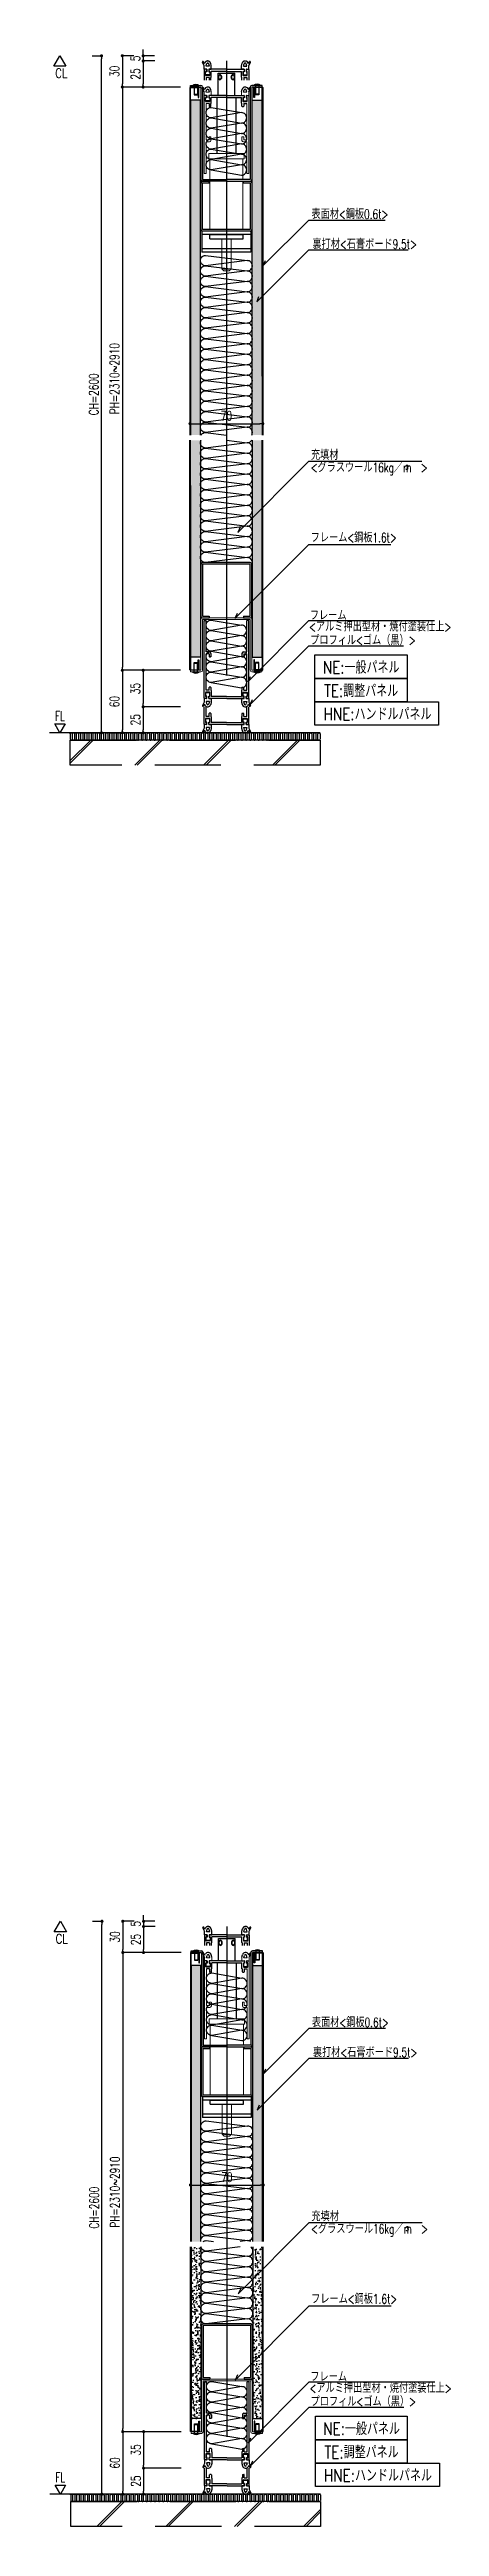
# Model space of a CAD drawing. Extents: x 21 to 47673, y 9 to 26406.
# Drawn here: x 14309 to 14683, y 17447 to 19825 of the extents above; entities that cross this region are included whole.
import ezdxf
from ezdxf.enums import TextEntityAlignment as Align

# ---------------------------------------------------------------- set-up
doc = ezdxf.new("R2010")
doc.units = 0
doc.header["$LTSCALE"] = 10
doc.header["$PDMODE"] = 35
doc.header["$PDSIZE"] = 5
doc.linetypes.add('HIDDEN', pattern=[9.525, 6.35, -3.175])
for name, color, linetype in [('_P15_製品寸法', 9, 'Continuous'), ('_別途', 6, 'Continuous'), ('_基準', 1, 'Continuous'), ('_文字', 3, 'Continuous'), ('_製品', 4, 'Continuous'), ('_製品寸法', 9, 'Continuous'), ('_製品点線', 6, 'Continuous')]:
    doc.layers.add(name, color=color, linetype=linetype)
doc.styles.add('OKAMURA', font='simplex8.shx', dxfattribs={"width": 0.7, "bigfont": 'BIGFONT.shx'})
doc.dimstyles.new('OKAMURA-003', dxfattribs={"dimscale": 3, "dimtxt": 3, "dimasz": 1, "dimexe": 0, "dimexo": 3, "dimgap": 1, "dimtad": 1, "dimdec": 3, "dimdsep": 46, "dimtxsty": 'OKAMURA', "dimblk1": 'DOT', "dimblk2": 'DOT', "dimsah": 1, "dimcen": 0, "dimclrd": 9, "dimclre": 9, "dimclrt": 3, "dimadec": 0, "dimazin": 0, "dimtfac": 1, "dimtdec": 3, "dimtix": 1, "dimtmove": 2, "dimatfit": 3, "dimldrblk": 'NONE', "dimfxl": 0, "dimtolj": 1, "dimarcsym": 0})
pattern_1 = [(127.5, (-4866.6654, -2822.263), (-4.8941324, -0.160003), [0, -3.8608, 0, -4.318, 0, -4.1275]), (97.5, (-4866.6654, -2822.263), (-7.168251, 4.495233), [0, -2.0828, 0, -3.4798, 0, -1.3335]), (57.5, (-4866.6654, -2825.387), (-0.0143718, 7.9099237), [0, -1.27, 0, -4.572, 0, -5.969]), (47.5, (-4866.6654, -2825.387), (-2.229293, 7.6355645), [0, -0.635, 0, -2.9972, 0, -3.429])]
pattern_2 = [(127.5, (-4866.6654, -2827.263), (-4.8941324, -0.160003), [0, -3.8608, 0, -4.318, 0, -4.1275]), (97.5, (-4866.6654, -2827.263), (-7.168251, 4.495233), [0, -2.0828, 0, -3.4798, 0, -1.3335]), (57.5, (-4866.6654, -2830.387), (-0.014372, 7.9099237), [0, -1.27, 0, -4.572, 0, -5.969]), (47.5, (-4866.6654, -2830.387), (-2.229293, 7.6355645), [0, -0.635, 0, -2.9972, 0, -3.429])]
pattern_3 = [(127.5, (-4866.6654, -2922.263), (-4.8941324, -0.160003), [0, -3.8608, 0, -4.318, 0, -4.1275]), (97.5, (-4866.6654, -2922.263), (-7.168251, 4.495233), [0, -2.0828, 0, -3.4798, 0, -1.3335]), (57.5, (-4866.6654, -2925.387), (-0.0143718, 7.9099237), [0, -1.27, 0, -4.572, 0, -5.969]), (47.5, (-4866.6654, -2925.387), (-2.229293, 7.6355645), [0, -0.635, 0, -2.9972, 0, -3.429])]

# ---------------------------------------------------------------- blocks, each defined once
blk = doc.blocks.new('A$C3B5038DA')
at = {"color": 0, "linetype": 'HIDDEN'}
for p, q in [((-21.5, 8.3), (-21.5, 25)), ((-19.6, 15.8), (-19.6, 25)), ((19.6, 15.8), (19.6, 25)), ((21.5, 8.3), (21.5, 25)), ((-21.5, 4.5), (-23, 1.2)), ((-21.1, 2.5), (-22.1, 0.7)), ((-21.5, 8), (-21.5, 4.5)), ((-18.9, 8), (-21.5, 8)), ((-19.5, 8), (-21.2, 8)), ((-21.1, 2.5), (-20.7, 1.6)), ((-20.1, 13.6), (-20.1, 10)), ((-20.1, 10), (-19.2, 10)), ((-16, 13.3), (-20, 13.3)), ((-20, 13.3), (-20, 10.3)), ((-18.9, 10.3), (-20, 10.3)), ((-16.2, 13.9), (-19.8, 13.9)), ((-16.6, 15.8), (-19.6, 15.8)), ((-16.4, 5), (-19.6, 5)), ((-19.6, 5), (-19, 2.7)), ((-19.2, 10), (-19.2, 8.3)), ((-18.9, 8), (-18.9, 10.3)), ((-17, 8), (-17, 10.3)), ((-17, 10.3), (-16, 10.3)), ((-17, 8), (-17, 10.3)), ((-17, 8.3), (-17, 10)), ((-15.9, 10), (-17, 10)), ((-17, 8), (-14.5, 8)), ((-16.4, 5), (-17, 2.7)), ((-0.3, 8), (-16.7, 8)), ((-16.6, 15.8), (-16.6, 18.5)), ((-15.2, 18.8), (-16.3, 18.8)), ((-16, 10.3), (-16, 13.3)), ((-15.9, 10), (-15.9, 13.6)), ((-14.5, 4.5), (-15.1, 2.2)), ((-14.9, 18.5), (-14.9, 15.8)), ((-14.8, 15.8), (-14.9, 15.8)), ((-14.5, 15.5), (-14.5, 10)), ((0, 10), (-14.5, 10)), ((-14.5, 8), (-14.5, 4.5)), ((-0.3, 8), (0, 8.3)), ((0, 10), (14.5, 10)), ((0.3, 8), (0, 8.3)), ((0.3, 8), (16.7, 8)), ((14.5, 15.5), (14.5, 10)), ((17, 8), (14.5, 8)), ((14.5, 8), (14.5, 4.5)), ((14.5, 4.5), (15.1, 2.2)), ((14.8, 15.8), (14.9, 15.8)), ((14.9, 18.5), (14.9, 15.8)), ((15.2, 18.8), (16.3, 18.8)), ((15.9, 10), (15.9, 13.6)), ((15.9, 10), (17, 10)), ((16, 13.3), (20, 13.3)), ((16, 10.3), (16, 13.3)), ((17, 10.3), (16, 10.3)), ((16.2, 13.9), (19.8, 13.9)), ((16.4, 5), (19.6, 5)), ((16.4, 5), (17, 2.7)), ((16.6, 15.8), (16.6, 18.5)), ((16.6, 15.8), (19.6, 15.8)), ((17, 8), (17, 10.3)), ((17, 8), (17, 10.3)), ((17, 8.3), (17, 10)), ((18.9, 10.3), (20, 10.3)), ((18.9, 8), (18.9, 10.3)), ((18.9, 8), (21.5, 8)), ((19.6, 5), (19, 2.7)), ((19.2, 10), (19.2, 8.3)), ((20.1, 10), (19.2, 10)), ((19.5, 8), (21.2, 8)), ((20, 13.3), (20, 10.3)), ((20.1, 13.6), (20.1, 10)), ((21.1, 2.5), (20.7, 1.6)), ((21.1, 2.5), (22.1, 0.7)), ((21.5, 8), (21.5, 4.5)), ((21.5, 4.5), (23, 1.2))]:
    blk.add_line(p, q, dxfattribs=at)
for centre, radius, start, end in [((-22.6, 1), 0.5, 155.3292, 329.9976), ((-21.2, 8.3), 0.3, 179.9999, 269.9999), ((-18, 3), 3, 207.0918, 345.1823), ((-19.8, 13.6), 0.3, 89.9999, 179.9999), ((-19.5, 8.3), 0.3, 269.9999, 359.9999), ((-18, 3), 1, 195.065, 345.1823), ((-16.7, 8.3), 0.3, 179.9999, 269.9999), ((-16.3, 18.5), 0.3, 89.9999, 179.9999), ((-16.2, 13.6), 0.3, 359.9999, 89.9999), ((-15.2, 18.5), 0.3, 359.9999, 89.9999), ((-14.8, 15.5), 0.3, 359.9999, 89.9999), ((14.8, 15.5), 0.3, 90, 180), ((15.2, 18.5), 0.3, 90, 180), ((18, 3), 3, 194.8176, 332.9081), ((16.2, 13.6), 0.3, 90, 180), ((16.3, 18.5), 0.3, 0, 90), ((16.7, 8.3), 0.3, 270, 0), ((18, 3), 1, 194.8176, 344.935), ((19.5, 8.3), 0.3, 180, 270), ((19.8, 13.6), 0.3, 0, 90), ((21.2, 8.3), 0.3, 270, 0), ((22.6, 1), 0.5, 210.0023, 24.6708)]:
    blk.add_arc(centre, radius, start, end, dxfattribs=at)
blk = doc.blocks.new('A$C096F286E')
at = {"layer": '_製品'}
for p, q in [((6.2, 9), (0, 9)), ((1.5, 9), (1.5, 0)), ((4.7, 0.5), (1.5, 0.5)), ((4.7, 0), (1.5, 0)), ((4.7, 9), (4.7, 0))]:
    blk.add_line(p, q, dxfattribs=at)
blk.add_arc((3.1, 4.7), 5.31, 54.2426, 125.7574, dxfattribs=at)
blk = doc.blocks.new('P15NETE縦')
at = {"layer": '_製品'}
h = blk.add_hatch(dxfattribs=at)
h.set_pattern_fill('AR-SAND', color=256, scale=0.1, angle=90, style=0)
h.set_pattern_definition(pattern_1)
edge = h.paths.add_edge_path()
edge.add_line((-24.9, 385.9), (-24.9, 707.5))
edge.add_line((-24.9, 707.5), (-34.4, 707.5))
edge.add_line((-34.4, 707.5), (-34.4, 385.9))
h = blk.add_hatch(dxfattribs=at)
h.set_pattern_fill('AR-SAND', color=256, scale=0.1, angle=90, style=0)
h.set_pattern_definition(pattern_1)
edge = h.paths.add_edge_path()
edge.add_line((24.9, 385.9), (24.9, 707.5))
edge.add_line((24.9, 707.5), (34.4, 707.5))
edge.add_line((34.4, 707.5), (34.4, 385.9))
h = blk.add_hatch(dxfattribs=at)
h.set_pattern_fill('AR-SAND', color=256, scale=0.1, angle=90, style=0)
h.set_pattern_definition(pattern_2)
edge = h.paths.add_edge_path()
edge.add_line((-24.9, 380.9), (-24.9, 172.5))
edge.add_line((-24.9, 172.5), (-34.4, 172.5))
edge.add_line((-34.4, 172.5), (-34.4, 380.9))
h = blk.add_hatch(dxfattribs=at)
h.set_pattern_fill('AR-SAND', color=256, scale=0.1, angle=90, style=0)
h.set_pattern_definition(pattern_2)
edge = h.paths.add_edge_path()
edge.add_line((24.9, 380.9), (24.9, 172.5))
edge.add_line((24.9, 172.5), (34.4, 172.5))
edge.add_line((34.4, 172.5), (34.4, 380.9))
for p, q in [((-34.4, 720), (-34.4, 721.6)), ((-34.4, 721.6), (-24.5, 721.6)), ((-34.4, 720), (-24.5, 720)), ((-24.5, 720), (-24.5, 631.2)), ((-21.5, 715.5), (-23, 718.8)), ((-22.9, 720), (-22.9, 631.2)), ((-21.1, 717.5), (-22.1, 719.2)), ((-21.1, 717.5), (-20.7, 718.4)), ((-19.6, 715), (-19, 717.3)), ((-16.4, 715), (-17, 717.3)), ((-14.5, 715.5), (-15.1, 717.8)), ((-8, 733.4), (8, 733.4)), ((-8, 712), (-8, 733.4)), ((8, 712), (8, 733.4)), ((14.5, 715.5), (15.1, 717.8)), ((16.4, 715), (17, 717.3)), ((19.6, 715), (19, 717.3)), ((21.1, 717.5), (20.7, 718.4)), ((21.1, 717.5), (22.1, 719.2)), ((21.5, 715.5), (23, 718.8)), ((22.9, 720), (22.9, 631.2)), ((34.4, 721.6), (24.5, 721.6)), ((34.4, 720), (24.5, 720)), ((24.5, 720), (24.5, 631.2)), ((34.4, 720), (34.4, 721.6)), ((-19.5, 712), (-21.2, 712)), ((-20.1, 706.4), (-20.1, 710)), ((-20.1, 710), (-19.2, 710)), ((-20, 706.7), (-20, 709.7)), ((-18.9, 709.7), (-20, 709.7)), ((-16, 706.7), (-20, 706.7)), ((-16.2, 706.1), (-19.8, 706.1)), ((-16.6, 704.2), (-19.6, 704.2)), ((-19.2, 710), (-19.2, 711.7)), ((-18.9, 712), (-18.9, 709.7)), ((-17, 712), (-17, 709.7)), ((-17, 711.7), (-17, 710)), ((-15.9, 710), (-17, 710)), ((-17, 709.7), (-16, 709.7)), ((-0.3, 712), (-16.7, 712)), ((-16.6, 704.2), (-16.6, 701.5)), ((-15.2, 701.2), (-16.3, 701.2)), ((-16, 709.7), (-16, 706.7)), ((-15.9, 710), (-15.9, 706.4)), ((-14.8, 704.2), (-14.9, 704.2)), ((-14.9, 701.5), (-14.9, 704.2)), ((-14.5, 704.5), (-14.5, 710)), ((0, 710), (-14.5, 710)), ((-9, 656.2), (-9, 710)), ((-0.3, 712), (0, 711.7)), ((0.3, 712), (0, 711.7)), ((0, 710), (14.5, 710)), ((0.3, 712), (16.7, 712)), ((9, 710), (9, 656.2)), ((14.5, 704.5), (14.5, 710)), ((14.8, 704.2), (14.9, 704.2)), ((14.9, 701.5), (14.9, 704.2)), ((15.2, 701.2), (16.3, 701.2)), ((15.9, 710), (17, 710)), ((15.9, 710), (15.9, 706.4)), ((16, 709.7), (16, 706.7)), ((17.1, 709.7), (16, 709.7)), ((16, 706.7), (20, 706.7)), ((16.2, 706.1), (19.8, 706.1)), ((16.6, 704.2), (19.6, 704.2)), ((16.6, 704.2), (16.6, 701.5)), ((17, 711.7), (17, 710)), ((17.1, 712), (17.1, 709.7)), ((19, 712), (19, 709.7)), ((19, 709.7), (20, 709.7)), ((19.2, 710), (19.2, 711.7)), ((20.1, 710), (19.2, 710)), ((19.5, 712), (21.2, 712)), ((20, 706.7), (20, 709.7)), ((20.1, 706.4), (20.1, 710)), ((-24.5, 583.2), (-24.5, 628)), ((-22.9, 631.2), (0, 631.2)), ((0, 629.6), (-22.9, 629.6)), ((-22.9, 629.6), (-16.5, 629.6)), ((-22.9, 583.2), (-22.9, 628)), ((-22.9, 628), (-16.5, 628)), ((-16.5, 628), (-16.5, 629.6)), ((22.9, 631.2), (0, 631.2)), ((0, 629.6), (22.9, 629.6)), ((16.5, 629.6), (22.9, 629.6)), ((16.5, 628), (16.5, 629.6)), ((16.5, 628), (22.9, 628)), ((22.9, 628), (22.9, 583.2)), ((24.5, 628), (24.5, 583.2)), ((23.5, 581.6), (-23.5, 581.6)), ((-23.5, 581.6), (-23.5, 561.6)), ((23.5, 578.4), (-23.5, 578.4)), ((22.9, 583.2), (-22.9, 583.2)), ((22.9, 581.6), (-22.9, 581.6)), ((-16, 578.4), (16, 578.4)), ((-16, 574.4), (-16, 578.4)), ((-16, 574.4), (16, 574.4)), ((16, 574.4), (16, 578.4)), ((23.5, 581.6), (23.5, 561.6)), ((23.5, 564.8), (-23.5, 564.8)), ((23.5, 561.6), (-23.5, 561.6)), ((-24.5, 261.8), (-24.5, 212)), ((22.9, 263.4), (-22.9, 263.4)), ((22.9, 261.8), (-22.9, 261.8)), ((-22.9, 261.8), (-22.9, 212)), ((22.9, 212), (22.9, 261.8)), ((24.5, 212), (24.5, 261.8)), ((-22.9, 212), (-16.5, 212)), ((-22.9, 210.4), (-16.5, 210.4)), ((-21.5, 133.3), (-21.5, 207.7)), ((-21.2, 208), (-19.9, 208)), ((-19.6, 177.7), (-19.6, 207.7)), ((-16.5, 212), (-16.5, 210.4)), ((16.5, 212), (22.9, 212)), ((16.5, 212), (16.5, 210.4)), ((16.5, 210.4), (22.9, 210.4)), ((19.6, 177.7), (19.6, 207.7)), ((21.2, 208), (19.9, 208)), ((21.5, 133.3), (21.5, 207.7)), ((-16.4, 177.7), (-19.6, 177.7)), ((-19.6, 140.8), (-19.6, 175.8)), ((-16.6, 175.8), (-19.6, 175.8)), ((-16.6, 175.8), (-16.6, 173.1)), ((-15.2, 172.8), (-16.3, 172.8)), ((-14.9, 176.2), (-14.9, 173.1)), ((14.9, 176.2), (14.9, 173.1)), ((15.2, 172.8), (16.3, 172.8)), ((16.4, 177.7), (19.6, 177.7)), ((16.6, 175.8), (19.6, 175.8)), ((16.6, 175.8), (16.6, 173.1)), ((19.6, 140.8), (19.6, 175.8)), ((-16.6, 140.8), (-16.6, 143.5)), ((-15.2, 143.8), (-16.3, 143.8)), ((-14.9, 143.5), (-14.9, 140.8)), ((14.9, 143.5), (14.9, 140.8)), ((15.2, 143.8), (16.3, 143.8)), ((16.6, 140.8), (16.6, 143.5)), ((-21.5, 129.5), (-23, 126.2)), ((-21.1, 127.5), (-22.1, 125.7)), ((-21.5, 133), (-21.5, 129.5)), ((-18.9, 133), (-21.5, 133)), ((-19.5, 133), (-21.2, 133)), ((-21.1, 127.5), (-20.7, 126.6)), ((-20.1, 138.6), (-20.1, 135)), ((-20.1, 135), (-19.2, 135)), ((-16, 138.3), (-20, 138.3)), ((-20, 138.3), (-20, 135.3)), ((-18.9, 135.3), (-20, 135.3)), ((-16.2, 138.9), (-19.8, 138.9)), ((-16.6, 140.8), (-19.6, 140.8)), ((-16.4, 130), (-19.6, 130)), ((-19.6, 130), (-19, 127.7)), ((-19.2, 135), (-19.2, 133.3)), ((-18.9, 133), (-18.9, 135.3)), ((-17, 133), (-17, 135.3)), ((-17, 135.3), (-16, 135.3)), ((-17, 133), (-17, 135.3)), ((-17, 133.3), (-17, 135)), ((-15.9, 135), (-17, 135)), ((-17, 133), (-14.5, 133)), ((-16.4, 130), (-17, 127.7)), ((-0.3, 133), (-16.7, 133)), ((-16, 135.3), (-16, 138.3)), ((-15.9, 135), (-15.9, 138.6)), ((-14.5, 129.5), (-15.1, 127.2)), ((-14.8, 140.8), (-14.9, 140.8)), ((-14.5, 140.5), (-14.5, 135)), ((0, 135), (-14.5, 135)), ((-14.5, 133), (-14.5, 129.5)), ((-0.3, 133), (0, 133.3)), ((0, 135), (14.5, 135)), ((0.3, 133), (0, 133.3)), ((0.3, 133), (16.7, 133)), ((14.5, 140.5), (14.5, 135)), ((17.1, 133), (14.5, 133)), ((14.5, 133), (14.5, 129.5)), ((14.5, 129.5), (15.1, 127.2)), ((14.8, 140.8), (14.9, 140.8)), ((15.9, 135), (15.9, 138.6)), ((15.9, 135), (17, 135)), ((16, 138.3), (20, 138.3)), ((16, 135.3), (16, 138.3)), ((17.1, 135.3), (16, 135.3)), ((16.2, 138.9), (19.8, 138.9)), ((16.4, 130), (19.6, 130)), ((16.4, 130), (17, 127.7)), ((16.6, 140.8), (19.6, 140.8)), ((17, 133.3), (17, 135)), ((17.1, 133), (17.1, 135.3)), ((17.1, 133), (17.1, 135.3)), ((19, 135.3), (20, 135.3)), ((19, 133), (19, 135.3)), ((19, 133), (21.5, 133)), ((19.6, 130), (19, 127.7)), ((19.2, 135), (19.2, 133.3)), ((20.1, 135), (19.2, 135)), ((19.5, 133), (21.2, 133)), ((20, 138.3), (20, 135.3)), ((20.1, 138.6), (20.1, 135)), ((21.1, 127.5), (20.7, 126.6)), ((21.1, 127.5), (22.1, 125.7)), ((21.5, 133), (21.5, 129.5)), ((21.5, 129.5), (23, 126.2))]:
    blk.add_line(p, q, dxfattribs=at)
at = {"layer": '_製品', "lineweight": 15}
for p, q in [((-21.5, 712), (-21.5, 715.5)), ((-16.4, 715), (-19.6, 715)), ((-14.5, 712), (-14.5, 715.5)), ((14.5, 712), (14.5, 715.5)), ((16.4, 715), (19.6, 715)), ((21.5, 712), (21.5, 715.5)), ((-18.9, 712), (-21.5, 712)), ((-21.5, 711.7), (-21.5, 637.3)), ((-19.6, 704.2), (-19.6, 669.2)), ((-17, 712), (-14.5, 712)), ((-17, 712), (-17, 709.7)), ((17.1, 712), (14.5, 712)), ((17.1, 712), (17.1, 709.7)), ((19, 712), (21.5, 712)), ((19.6, 704.2), (19.6, 669.2)), ((21.5, 711.7), (21.5, 637.3)), ((-16.6, 669.2), (-19.6, 669.2)), ((-19.6, 667.3), (-19.6, 637.3)), ((-16.4, 667.3), (-19.6, 667.3)), ((-16.6, 669.2), (-16.6, 671.9)), ((-15.2, 672.2), (-16.3, 672.2)), ((-14.9, 668.8), (-14.9, 671.9)), ((14.9, 668.8), (14.9, 671.9)), ((15.2, 672.2), (16.3, 672.2)), ((16.4, 667.3), (19.6, 667.3)), ((16.6, 669.2), (16.6, 671.9)), ((16.6, 669.2), (19.6, 669.2)), ((19.6, 667.3), (19.6, 637.3)), ((-17, 656.2), (17, 656.2)), ((-17, 656.2), (-17, 651.2)), ((-17, 651.2), (17, 651.2)), ((15.9, 651.2), (-15.9, 651.2)), ((-15.9, 651.2), (-15.9, 631.2)), ((15.9, 651.2), (15.9, 631.2)), ((17, 656.2), (17, 651.2)), ((-21.2, 637), (-19.9, 637)), ((-18.9, 629.6), (18.9, 629.6)), ((-15.9, 629.6), (-15.9, 583.2)), ((15.9, 629.6), (15.9, 583.2)), ((21.2, 637), (19.9, 637)), ((23.5, 581.6), (-23.5, 581.6)), ((-21.2, 581.6), (21.2, 581.6)), ((15.9, 583.2), (-15.9, 583.2)), ((-4.5, 545.6), (-4.5, 574.4)), ((4.5, 545.6), (4.5, 574.4)), ((-2.5, 543.6), (-4.5, 545.6)), ((2.5, 543.6), (-2.5, 543.6)), ((4.5, 545.6), (2.5, 543.6)), ((-21.2, 263.4), (21.2, 263.4)), ((-24.5, 160), (-24.5, 208.8)), ((22.9, 210.4), (-22.9, 210.4)), ((-22.9, 160), (-22.9, 208.8)), ((-22.9, 208.8), (22.9, 208.8)), ((22.9, 160), (22.9, 208.8)), ((24.5, 160), (24.5, 208.8)), ((-34.4, 160), (-24.5, 160)), ((-34.4, 160), (-34.4, 158.4)), ((-34.4, 158.4), (-24.5, 158.4)), ((34.1, 160), (24.5, 160)), ((34.1, 158.4), (24.5, 158.4)), ((34.1, 160), (34.1, 158.4))]:
    blk.add_line(p, q, dxfattribs=at)
at = {"layer": '_製品', "color": 6, "linetype": 'ByBlock', "ltscale": 0.5}
for p, q in [((-14.5, 640.4), (14.5, 635.4)), ((-14.5, 148.3), (14.5, 143.3))]:
    blk.add_line(p, q, dxfattribs=at)
at = {"layer": '_製品'}
for points in [[(-34.4, 442.5), (-34.4, 719.4), (-27, 719.4), (-27, 710), (-26.4, 710), (-26.4, 719.4, 0.414214), (-27, 720), (-34.4, 720, 0.414214), (-35, 719.4), (-35, 385.9)], [(34.4, 442.5), (34.4, 719.4), (27, 719.4), (27, 710), (26.4, 710), (26.4, 719.4, -0.414214), (27, 720), (34.4, 720, -0.414214), (35, 719.4), (35, 385.9)], [(-34.4, 337.5), (-34.4, 160.6), (-27, 160.6), (-27, 170), (-26.4, 170), (-26.4, 160.6, -0.414214), (-27, 160), (-34.4, 160, -0.414214), (-35, 160.6), (-35, 380.9)], [(34.4, 337.5), (34.4, 160.6), (27, 160.6), (27, 170), (26.4, 170), (26.4, 160.6, 0.414214), (27, 160), (34.4, 160, 0.414214), (35, 160.6), (35, 380.9)]]:
    blk.add_lwpolyline(points, format="xyb", dxfattribs=at)
for points in [[(-24.9, 385.9), (-24.9, 707.5), (-34.4, 707.5), (-34.4, 385.9)], [(24.9, 385.9), (24.9, 707.5), (34.4, 707.5), (34.4, 385.9)], [(-24.9, 380.9), (-24.9, 172.5), (-34.4, 172.5), (-34.4, 380.9)], [(24.9, 380.9), (24.9, 172.5), (34.4, 172.5), (34.4, 380.9)]]:
    blk.add_lwpolyline(points, dxfattribs=at)
at = {"layer": '_製品', "color": 6, "linetype": 'ByBlock', "ltscale": 0.5}
for points in [[(14.5, 685.4), (14.5, 685.4, 0.414214), (19.5, 690.4), (19.5, 690.4, 0.414214), (14.5, 695.4), (14.5, 695.4), (-14.5, 690.4), (-14.5, 690.4, -0.414214), (-19.5, 695.4), (-19.5, 695.4, -0.414214), (-14.5, 700.4), (-14.5, 700.4), (14.5, 695.4)], [(14.5, 675.4), (14.5, 675.4, 0.414214), (19.5, 680.4), (19.5, 680.4, 0.414214), (14.5, 685.4), (14.5, 685.4), (-14.5, 680.4), (-14.5, 680.4, -0.414214), (-19.5, 685.4), (-19.5, 685.4, -0.414214), (-14.5, 690.4), (-14.5, 690.4), (14.5, 685.4)], [(14.5, 665.4), (14.5, 665.4, 0.414214), (19.5, 670.4), (19.5, 670.4, 0.414214), (14.5, 675.4), (14.5, 675.4), (-14.5, 670.4), (-14.5, 670.4, -0.414214), (-19.5, 675.4), (-19.5, 675.4, -0.414214), (-14.5, 680.4), (-14.5, 680.4), (14.5, 675.4)], [(14.5, 655.4), (14.5, 655.4, 0.414214), (19.5, 660.4), (19.5, 660.4, 0.414214), (14.5, 665.4), (14.5, 665.4), (-14.5, 660.4), (-14.5, 660.4, -0.414214), (-19.5, 665.4), (-19.5, 665.4, -0.414214), (-14.5, 670.4), (-14.5, 670.4), (14.5, 665.4)], [(14.5, 645.4), (14.5, 645.4, 0.414214), (19.5, 650.4), (19.5, 650.4, 0.414214), (14.5, 655.4), (14.5, 655.4), (-14.5, 650.4), (-14.5, 650.4, -0.414214), (-19.5, 655.4), (-19.5, 655.4, -0.414214), (-14.5, 660.4), (-14.5, 660.4), (14.5, 655.4)], [(14.5, 635.4), (14.5, 635.4, 0.414214), (19.5, 640.4), (19.5, 640.4, 0.414214), (14.5, 645.4), (14.5, 645.4), (-14.5, 640.4), (-14.5, 640.4, -0.414214), (-19.5, 645.4), (-19.5, 645.4, -0.414214), (-14.5, 650.4), (-14.5, 650.4), (14.5, 645.4)], [(14.5, 193.3), (14.5, 193.3, 0.414214), (19.5, 198.3), (19.5, 198.3, 0.414214), (14.5, 203.3), (14.5, 203.3), (-14.5, 198.3), (-14.5, 198.3, -0.414214), (-19.5, 203.3), (-19.5, 203.3, -0.414214), (-14.5, 208.3), (-14.5, 208.3), (14.5, 203.3)], [(14.5, 183.3), (14.5, 183.3, 0.414214), (19.5, 188.3), (19.5, 188.3, 0.414214), (14.5, 193.3), (14.5, 193.3), (-14.5, 188.3), (-14.5, 188.3, -0.414214), (-19.5, 193.3), (-19.5, 193.3, -0.414214), (-14.5, 198.3), (-14.5, 198.3), (14.5, 193.3)], [(14.5, 173.3), (14.5, 173.3, 0.414214), (19.5, 178.3), (19.5, 178.3, 0.414214), (14.5, 183.3), (14.5, 183.3), (-14.5, 178.3), (-14.5, 178.3, -0.414214), (-19.5, 183.3), (-19.5, 183.3, -0.414214), (-14.5, 188.3), (-14.5, 188.3), (14.5, 183.3)], [(14.5, 163.3), (14.5, 163.3, 0.414214), (19.5, 168.3), (19.5, 168.3, 0.414214), (14.5, 173.3), (14.5, 173.3), (-14.5, 168.3), (-14.5, 168.3, -0.414214), (-19.5, 173.3), (-19.5, 173.3, -0.414214), (-14.5, 178.3), (-14.5, 178.3), (14.5, 173.3)], [(14.5, 153.3), (14.5, 153.3, 0.414214), (19.5, 158.3), (19.5, 158.3, 0.414214), (14.5, 163.3), (14.5, 163.3), (-14.5, 158.3), (-14.5, 158.3, -0.414214), (-19.5, 163.3), (-19.5, 163.3, -0.414214), (-14.5, 168.3), (-14.5, 168.3), (14.5, 163.3)], [(14.5, 143.3), (14.5, 143.3, 0.414214), (19.5, 148.3), (19.5, 148.3, 0.414214), (14.5, 153.3), (14.5, 153.3), (-14.5, 148.3), (-14.5, 148.3, -0.414214), (-19.5, 153.3), (-19.5, 153.3, -0.414214), (-14.5, 158.3), (-14.5, 158.3), (14.5, 153.3)]]:
    blk.add_lwpolyline(points, format="xyb", dxfattribs=at)
at = {"layer": '_製品', "ltscale": 0.5}
for points in [[(20, 543.4), (20, 543.4, 0.414214), (25, 548.4), (25, 548.4, 0.414214), (20, 553.4), (20, 553.4), (-20, 548.4), (-20, 548.4, -0.414214), (-25, 553.4), (-25, 553.4, -0.414214), (-20, 558.4), (-20, 558.4), (20, 553.4)], [(20, 533.4), (20, 533.4, 0.414214), (25, 538.4), (25, 538.4, 0.414214), (20, 543.4), (20, 543.4), (-20, 538.4), (-20, 538.4, -0.414214), (-25, 543.4), (-25, 543.4, -0.414214), (-20, 548.4), (-20, 548.4), (20, 543.4)], [(20, 523.4), (20, 523.4, 0.414214), (25, 528.4), (25, 528.4, 0.414214), (20, 533.4), (20, 533.4), (-20, 528.4), (-20, 528.4, -0.414214), (-25, 533.4), (-25, 533.4, -0.414214), (-20, 538.4), (-20, 538.4), (20, 533.4)], [(20, 513.4), (20, 513.4, 0.414214), (25, 518.4), (25, 518.4, 0.414214), (20, 523.4), (20, 523.4), (-20, 518.4), (-20, 518.4, -0.414214), (-25, 523.4), (-25, 523.4, -0.414214), (-20, 528.4), (-20, 528.4), (20, 523.4)], [(20, 503.4), (20, 503.4, 0.414214), (25, 508.4), (25, 508.4, 0.414214), (20, 513.4), (20, 513.4), (-20, 508.4), (-20, 508.4, -0.414214), (-25, 513.4), (-25, 513.4, -0.414214), (-20, 518.4), (-20, 518.4), (20, 513.4)], [(20, 493.4), (20, 493.4, 0.414214), (25, 498.4), (25, 498.4, 0.414214), (20, 503.4), (20, 503.4), (-20, 498.4), (-20, 498.4, -0.414214), (-25, 503.4), (-25, 503.4, -0.414214), (-20, 508.4), (-20, 508.4), (20, 503.4)], [(20, 483.4), (20, 483.4, 0.414214), (25, 488.4), (25, 488.4, 0.414214), (20, 493.4), (20, 493.4), (-20, 488.4), (-20, 488.4, -0.414214), (-25, 493.4), (-25, 493.4, -0.414214), (-20, 498.4), (-20, 498.4), (20, 493.4)], [(20, 473.4), (20, 473.4, 0.414214), (25, 478.4), (25, 478.4, 0.414214), (20, 483.4), (20, 483.4), (-20, 478.4), (-20, 478.4, -0.414214), (-25, 483.4), (-25, 483.4, -0.414214), (-20, 488.4), (-20, 488.4), (20, 483.4)], [(20, 463.4), (20, 463.4, 0.414214), (25, 468.4), (25, 468.4, 0.414214), (20, 473.4), (20, 473.4), (-20, 468.4), (-20, 468.4, -0.414214), (-25, 473.4), (-25, 473.4, -0.414214), (-20, 478.4), (-20, 478.4), (20, 473.4)], [(20, 453.4), (20, 453.4, 0.414214), (25, 458.4), (25, 458.4, 0.414214), (20, 463.4), (20, 463.4), (-20, 458.4), (-20, 458.4, -0.414214), (-25, 463.4), (-25, 463.4, -0.414214), (-20, 468.4), (-20, 468.4), (20, 463.4)], [(20, 443.4), (20, 443.4, 0.414214), (25, 448.4), (25, 448.4, 0.414214), (20, 453.4), (20, 453.4), (-20, 448.4), (-20, 448.4, -0.414214), (-25, 453.4), (-25, 453.4, -0.414214), (-20, 458.4), (-20, 458.4), (20, 453.4)], [(20, 433.4), (20, 433.4, 0.414214), (25, 438.4), (25, 438.4, 0.414214), (20, 443.4), (20, 443.4), (-20, 438.4), (-20, 438.4, -0.414214), (-25, 443.4), (-25, 443.4, -0.414214), (-20, 448.4), (-20, 448.4), (20, 443.4)], [(20, 423.4), (20, 423.4, 0.414214), (25, 428.4), (25, 428.4, 0.414214), (20, 433.4), (20, 433.4), (-20, 428.4), (-20, 428.4, -0.414214), (-25, 433.4), (-25, 433.4, -0.414214), (-20, 438.4), (-20, 438.4), (20, 433.4)], [(20, 413.4), (20, 413.4, 0.414214), (25, 418.4), (25, 418.4, 0.414214), (20, 423.4), (20, 423.4), (-20, 418.4), (-20, 418.4, -0.414214), (-25, 423.4), (-25, 423.4, -0.414214), (-20, 428.4), (-20, 428.4), (20, 423.4)], [(20, 403.4), (20, 403.4, 0.414214), (25, 408.4), (25, 408.4, 0.414214), (20, 413.4), (20, 413.4), (-20, 408.4), (-20, 408.4, -0.414214), (-25, 413.4), (-25, 413.4, -0.414214), (-20, 418.4), (-20, 418.4), (20, 413.4)], [(20, 393.4), (20, 393.4, 0.414214), (25, 398.4), (25, 398.4, 0.414214), (20, 403.4), (20, 403.4), (-20, 398.4), (-20, 398.4, -0.414214), (-25, 403.4), (-25, 403.4, -0.414214), (-20, 408.4), (-20, 408.4), (20, 403.4)], [(24.3, 385.9, 0.131652), (25, 388.4), (25, 388.4, 0.414214), (20, 393.4), (20, 393.4), (-20, 388.4), (-20, 388.4, -0.414214), (-25, 393.4), (-25, 393.4, -0.414214), (-20, 398.4), (-20, 398.4), (20, 393.4)], [(20, 368.4), (20, 368.4, 0.414214), (25, 373.4), (25, 373.4, 0.414214), (20, 378.4), (20, 378.4), (-20, 373.4), (-20, 373.4, -0.414214), (-25, 378.4), (-25, 378.4, -0.131652), (-24.3, 380.9, -0.131652)], [(-24.3, 385.9, -0.267949), (-20, 388.4), (-20, 388.4), (0, 385.9)], [(20, 378.4), (20, 378.4, 0.267949), (24.3, 380.9, 0.267949)], [(20, 358.4), (20, 358.4, 0.414214), (25, 363.4), (25, 363.4, 0.414214), (20, 368.4), (20, 368.4), (-20, 363.4), (-20, 363.4, -0.414214), (-25, 368.4), (-25, 368.4, -0.414214), (-20, 373.4), (-20, 373.4), (20, 368.4)], [(20, 348.4), (20, 348.4, 0.414214), (25, 353.4), (25, 353.4, 0.414214), (20, 358.4), (20, 358.4), (-20, 353.4), (-20, 353.4, -0.414214), (-25, 358.4), (-25, 358.4, -0.414214), (-20, 363.4), (-20, 363.4), (20, 358.4)], [(20, 338.4), (20, 338.4, 0.414214), (25, 343.4), (25, 343.4, 0.414214), (20, 348.4), (20, 348.4), (-20, 343.4), (-20, 343.4, -0.414214), (-25, 348.4), (-25, 348.4, -0.414214), (-20, 353.4), (-20, 353.4), (20, 348.4)], [(20, 328.4), (20, 328.4, 0.414214), (25, 333.4), (25, 333.4, 0.414214), (20, 338.4), (20, 338.4), (-20, 333.4), (-20, 333.4, -0.414214), (-25, 338.4), (-25, 338.4, -0.414214), (-20, 343.4), (-20, 343.4), (20, 338.4)], [(20, 318.4), (20, 318.4, 0.414214), (25, 323.4), (25, 323.4, 0.414214), (20, 328.4), (20, 328.4), (-20, 323.4), (-20, 323.4, -0.414214), (-25, 328.4), (-25, 328.4, -0.414214), (-20, 333.4), (-20, 333.4), (20, 328.4)], [(20, 308.4), (20, 308.4, 0.414214), (25, 313.4), (25, 313.4, 0.414214), (20, 318.4), (20, 318.4), (-20, 313.4), (-20, 313.4, -0.414214), (-25, 318.4), (-25, 318.4, -0.414214), (-20, 323.4), (-20, 323.4), (20, 318.4)], [(20, 298.4), (20, 298.4, 0.414214), (25, 303.4), (25, 303.4, 0.414214), (20, 308.4), (20, 308.4), (-20, 303.4), (-20, 303.4, -0.414214), (-25, 308.4), (-25, 308.4, -0.414214), (-20, 313.4), (-20, 313.4), (20, 308.4)], [(20, 288.4), (20, 288.4, 0.414214), (25, 293.4), (25, 293.4, 0.414214), (20, 298.4), (20, 298.4), (-20, 293.4), (-20, 293.4, -0.414214), (-25, 298.4), (-25, 298.4, -0.414214), (-20, 303.4), (-20, 303.4), (20, 298.4)], [(20, 278.4), (20, 278.4, 0.414214), (25, 283.4), (25, 283.4, 0.414214), (20, 288.4), (20, 288.4), (-20, 283.4), (-20, 283.4, -0.414214), (-25, 288.4), (-25, 288.4, -0.414214), (-20, 293.4), (-20, 293.4), (20, 288.4)], [(20, 268.4), (20, 268.4, 0.414214), (25, 273.4), (25, 273.4, 0.414214), (20, 278.4), (20, 278.4), (-20, 273.4), (-20, 273.4, -0.414214), (-25, 278.4), (-25, 278.4, -0.414214), (-20, 283.4), (-20, 283.4), (20, 278.4)], [(24.9, 264.4, 0.356483), (20, 268.4), (20, 268.4), (-20, 263.4), (-20, 263.4, -0.414214), (-25, 268.4), (-25, 268.4, -0.414214), (-20, 273.4), (-20, 273.4), (20, 268.4)]]:
    blk.add_lwpolyline(points, format="xyb", dxfattribs=at)
blk.add_lwpolyline([(0, 380.9), (20, 378.4)], dxfattribs=at)
at = {"layer": '_製品'}
for centre, radius, start, end in [((-24.5, 720), 1.6, 0, 90), ((-22.6, 719), 0.5, 30.0023, 204.6708), ((-18, 717), 3, 14.8176, 152.9081), ((-18, 717), 1, 14.8176, 164.935), ((-5.1, 729.4), 2.82, 117.4909, 242.5091), ((-5.4, 729.4), 2.3, 116.0051, 243.9949), ((-6.9, 729.4), 2.56, 282.1728, 77.8272), ((-6.9, 729.4), 2.13, 283.4244, 76.5755), ((6.9, 729.4), 2.56, 102.1728, 257.8272), ((6.9, 729.4), 2.13, 103.4245, 256.5756), ((5.1, 729.4), 2.82, 297.4909, 62.5091), ((5.4, 729.4), 2.3, 296.0051, 63.9949), ((18, 717), 3, 27.0918, 165.1823), ((18, 717), 1, 15.065, 165.1823), ((22.6, 719), 0.5, 335.3292, 149.9976), ((24.5, 720), 1.6, 90, 180), ((-21.2, 711.7), 0.3, 90, 180), ((-19.8, 706.4), 0.3, 180, 270), ((-19.5, 711.7), 0.3, 0, 90), ((-16.7, 711.7), 0.3, 90, 180), ((-16.3, 701.5), 0.3, 180, 270), ((-16.2, 706.4), 0.3, 270, 0), ((-15.2, 701.5), 0.3, 270, 0), ((-14.8, 704.5), 0.3, 270, 0), ((14.8, 704.5), 0.3, 179.9999, 269.9999), ((15.2, 701.5), 0.3, 179.9999, 269.9999), ((16.2, 706.4), 0.3, 179.9999, 269.9999), ((16.3, 701.5), 0.3, 269.9999, 359.9999), ((16.7, 711.7), 0.3, 359.9999, 89.9999), ((19.5, 711.7), 0.3, 89.9999, 179.9999), ((19.8, 706.4), 0.3, 269.9999, 359.9999), ((21.2, 711.7), 0.3, 359.9999, 89.9999), ((-22.9, 631.2), 1.6, 180, 270), ((-22.9, 628), 1.6, 90, 180), ((22.9, 631.2), 1.6, 270, 0), ((22.9, 628), 1.6, 0, 90), ((-22.9, 583.2), 1.6, 180, 270), ((22.9, 583.2), 1.6, 270, 0), ((-22.9, 261.8), 1.6, 90, 180), ((22.9, 261.8), 1.6, 0, 90), ((-22.9, 212), 1.6, 180, 270), ((-21.2, 207.7), 0.3, 89.9999, 180), ((-19.9, 207.7), 0.3, 360, 89.9999), ((19.9, 207.7), 0.3, 90, 180), ((21.2, 207.7), 0.3, 360, 90), ((22.9, 212), 1.6, 270, 0), ((-16.3, 173.1), 0.3, 179.9999, 269.9999), ((-16.4, 176.2), 1.5, 359.9999, 89.9999), ((-15.2, 173.1), 0.3, 269.9999, 359.9999), ((16.4, 176.2), 1.5, 90, 180), ((15.2, 173.1), 0.3, 180, 270), ((16.3, 173.1), 0.3, 270, 0), ((-16.3, 143.5), 0.3, 89.9999, 179.9999), ((-15.2, 143.5), 0.3, 359.9999, 89.9999), ((15.2, 143.5), 0.3, 90, 180), ((16.3, 143.5), 0.3, 0, 90), ((-22.6, 126), 0.5, 155.3292, 329.9976), ((-21.2, 133.3), 0.3, 179.9999, 269.9999), ((-18, 128), 3, 207.0918, 345.1823), ((-19.8, 138.6), 0.3, 89.9999, 179.9999), ((-19.5, 133.3), 0.3, 269.9999, 359.9999), ((-18, 128), 1, 195.065, 345.1823), ((-16.7, 133.3), 0.3, 179.9999, 269.9999), ((-16.2, 138.6), 0.3, 359.9999, 89.9999), ((-14.8, 140.5), 0.3, 359.9999, 89.9999), ((14.8, 140.5), 0.3, 90, 180), ((18, 128), 3, 194.8176, 332.9081), ((16.2, 138.6), 0.3, 90, 180), ((16.7, 133.3), 0.3, 270, 0), ((18, 128), 1, 194.8176, 344.935), ((19.5, 133.3), 0.3, 180, 270), ((19.8, 138.6), 0.3, 0, 90), ((21.2, 133.3), 0.3, 270, 0), ((22.6, 126), 0.5, 210.0023, 24.6708)]:
    blk.add_arc(centre, radius, start, end, dxfattribs=at)
at = {"layer": '_製品', "lineweight": 15}
for centre, radius, start, end in [((-16.3, 671.9), 0.3, 90, 180), ((-16.4, 668.8), 1.5, 270, 0), ((-15.2, 671.9), 0.3, 0, 90), ((15.2, 671.9), 0.3, 89.9999, 179.9999), ((16.4, 668.8), 1.5, 179.9999, 269.9999), ((16.3, 671.9), 0.3, 359.9999, 89.9999), ((-21.2, 637.3), 0.3, 180, 270), ((-19.9, 637.3), 0.3, 270, 360), ((19.9, 637.3), 0.3, 180, 269.9999), ((21.2, 637.3), 0.3, 269.9999, 359.9999), ((0, 564.3), 19.2, 256.4329, 283.5671), ((-22.9, 208.8), 1.6, 90, 180), ((22.9, 208.8), 1.6, 0, 90), ((-24.5, 160), 1.6, 270, 0), ((24.5, 160), 1.6, 180, 270)]:
    blk.add_arc(centre, radius, start, end, dxfattribs=at)
at = {"xscale": -1}
for p, rotation in [((-26.3, 712.6), 359.9999999984367), ((26.4, 167.4), 180)]:
    blk.add_blockref('A$C096F286E', p, dxfattribs=dict(at, rotation=rotation))
blk.add_blockref('A$C096F286E', (26.4, 712.6))
at = {"rotation": 180.0000000014591}
blk.add_blockref('A$C096F286E', (-26.3, 167.4), dxfattribs=at)
at = {"layer": '_製品点線'}
blk.add_blockref('A$C3B5038DA', (0, 100), dxfattribs=at)
blk = doc.blocks.new('_DOT')
at = {"color": 0, "linetype": 'ByBlock'}
blk.add_line((-0.5, 0), (-1, 0), dxfattribs=at)
at = {"color": 0, "linetype": 'ByBlock', "const_width": 0.5}
blk.add_lwpolyline([(-0.25, 0, 1), (0.25, 0, 1)], format="xyb", close=True, dxfattribs=at)
blk = doc.blocks.new('*D1109')
at = {"layer": '_製品寸法', "color": 9, "lineweight": -2, "transparency": 16777216}
for p, q in [((-35, 305.8), (-35, 296.8)), ((-32, 296.8), (32, 296.8)), ((35, 305.8), (35, 296.8))]:
    blk.add_line(p, q, dxfattribs=at)
at = {"layer": 'Defpoints', "color": 0, "transparency": 16777216}
for p in [(-35, 296.8), (35, 296.8), (35, 296.8)]:
    blk.add_point(p, dxfattribs=at)
at = {"layer": '_製品寸法', "color": 9, "lineweight": -2, "transparency": 16777216, "xscale": 3, "yscale": 3, "zscale": 3, "rotation": 180}
blk.add_blockref('_DOT', (-35, 296.8), dxfattribs=at)
at = {"layer": '_製品寸法', "color": 9, "lineweight": -2, "transparency": 16777216, "xscale": 3, "yscale": 3, "zscale": 3}
blk.add_blockref('_DOT', (35, 296.8), dxfattribs=at)
at = {"layer": '_製品寸法', "color": 3, "transparency": 16777216, "insert": (0, 304.3), "char_height": 9, "attachment_point": 5, "style": 'OKAMURA'}
blk.add_mtext('\\A1;70', dxfattribs=at)
blk = doc.blocks.new('_None')
blk = doc.blocks.new('*D1110')
at = {"layer": '_製品寸法', "color": 9, "lineweight": -2, "transparency": 16777216}
for p, q in [((-129, 650), (-120, 650)), ((-120, 3), (-120, 647)), ((-151, 0), (-120, 0))]:
    blk.add_line(p, q, dxfattribs=at)
at = {"layer": 'Defpoints', "color": 0, "transparency": 16777216}
for p in [(-120, 650), (-120, 650), (-160, 0)]:
    blk.add_point(p, dxfattribs=at)
at = {"layer": '_製品寸法', "color": 9, "lineweight": -2, "transparency": 16777216, "xscale": 3, "yscale": 3, "zscale": 3}
for p, rotation in [((-120, 650), 90), ((-120, 0), 270)]:
    blk.add_blockref('_DOT', p, dxfattribs=dict(at, rotation=rotation))
at = {"layer": '_製品寸法', "color": 3, "transparency": 16777216, "insert": (-127.5, 325), "char_height": 9, "attachment_point": 5, "rotation": 90, "style": 'OKAMURA'}
blk.add_mtext('\\A1;CH=2600', dxfattribs=at)
blk = doc.blocks.new('*D1111')
at = {"layer": '_製品寸法', "color": 9, "lineweight": -2, "transparency": 16777216}
for p, q in [((-89, 650), (-100, 650)), ((-100, 647), (-100, 623)), ((-44, 620), (-100, 620))]:
    blk.add_line(p, q, dxfattribs=at)
at = {"layer": 'Defpoints', "color": 0, "transparency": 16777216}
for p in [(-80, 650), (-100, 620), (-35, 620)]:
    blk.add_point(p, dxfattribs=at)
at = {"layer": '_製品寸法', "color": 9, "lineweight": -2, "transparency": 16777216, "xscale": 3, "yscale": 3, "zscale": 3}
for p, rotation in [((-100, 650), 90), ((-100, 620), 270)]:
    blk.add_blockref('_DOT', p, dxfattribs=dict(at, rotation=rotation))
at = {"layer": '_製品寸法', "color": 3, "transparency": 16777216, "insert": (-107.5, 635), "char_height": 9, "attachment_point": 5, "rotation": 90, "style": 'OKAMURA'}
blk.add_mtext('\\A1;30', dxfattribs=at)
blk = doc.blocks.new('*D1112')
at = {"layer": '_製品寸法', "color": 9, "lineweight": -2, "transparency": 16777216}
for p, q in [((-44, 620), (-100, 620)), ((-100, 617), (-100, 63)), ((-44, 60), (-100, 60))]:
    blk.add_line(p, q, dxfattribs=at)
at = {"layer": 'Defpoints', "color": 0, "transparency": 16777216}
for p in [(-35, 620), (-100, 60), (-35, 60)]:
    blk.add_point(p, dxfattribs=at)
at = {"layer": '_製品寸法', "color": 9, "lineweight": -2, "transparency": 16777216, "xscale": 3, "yscale": 3, "zscale": 3}
for p, rotation in [((-100, 620), 90), ((-100, 60), 270)]:
    blk.add_blockref('_DOT', p, dxfattribs=dict(at, rotation=rotation))
at = {"layer": '_製品寸法', "color": 3, "transparency": 16777216, "insert": (-107.5, 340), "char_height": 9, "attachment_point": 5, "rotation": 90, "style": 'OKAMURA'}
blk.add_mtext('\\A1;PH=2310~2910', dxfattribs=at)
blk = doc.blocks.new('*D1113')
at = {"layer": '_製品寸法', "color": 9, "lineweight": -2, "transparency": 16777216}
for p, q in [((-44, 60), (-100, 60)), ((-100, 57), (-100, 3)), ((-111, 0), (-100, 0))]:
    blk.add_line(p, q, dxfattribs=at)
at = {"layer": 'Defpoints', "color": 0, "transparency": 16777216}
for p in [(-35, 60), (-120, 0), (-100, 0)]:
    blk.add_point(p, dxfattribs=at)
at = {"layer": '_製品寸法', "color": 9, "lineweight": -2, "transparency": 16777216, "xscale": 3, "yscale": 3, "zscale": 3}
for p, rotation in [((-100, 60), 90), ((-100, 0), 270)]:
    blk.add_blockref('_DOT', p, dxfattribs=dict(at, rotation=rotation))
at = {"layer": '_製品寸法', "color": 3, "transparency": 16777216, "insert": (-107.5, 30), "char_height": 9, "attachment_point": 5, "rotation": 90, "style": 'OKAMURA'}
blk.add_mtext('\\A1;60', dxfattribs=at)
blk = doc.blocks.new('*D1114')
at = {"layer": '_製品寸法', "color": 9, "lineweight": -2, "transparency": 16777216}
for p, q in [((-44, 60), (-80, 60)), ((-80, 57), (-80, 28)), ((-44, 25), (-80, 25))]:
    blk.add_line(p, q, dxfattribs=at)
at = {"layer": 'Defpoints', "color": 0, "transparency": 16777216}
for p in [(-35, 60), (-80, 25), (-35, 25)]:
    blk.add_point(p, dxfattribs=at)
at = {"layer": '_製品寸法', "color": 9, "lineweight": -2, "transparency": 16777216, "xscale": 3, "yscale": 3, "zscale": 3}
for p, rotation in [((-80, 60), 90), ((-80, 25), 270)]:
    blk.add_blockref('_DOT', p, dxfattribs=dict(at, rotation=rotation))
at = {"layer": '_製品寸法', "color": 3, "transparency": 16777216, "insert": (-87.5, 42.5), "char_height": 9, "attachment_point": 5, "rotation": 90, "style": 'OKAMURA'}
blk.add_mtext('\\A1;35', dxfattribs=at)
blk = doc.blocks.new('*D1115')
at = {"layer": '_製品寸法', "color": 9, "lineweight": -2, "transparency": 16777216}
for p, q in [((-44, 25), (-80, 25)), ((-80, 22), (-80, 3)), ((-71, 0), (-80, 0))]:
    blk.add_line(p, q, dxfattribs=at)
at = {"layer": 'Defpoints', "color": 0, "transparency": 16777216}
for p in [(-35, 25), (-80, 0), (-80, 0)]:
    blk.add_point(p, dxfattribs=at)
at = {"layer": '_製品寸法', "color": 9, "lineweight": -2, "transparency": 16777216, "xscale": 3, "yscale": 3, "zscale": 3}
for p, rotation in [((-80, 25), 90), ((-80, 0), 270)]:
    blk.add_blockref('_DOT', p, dxfattribs=dict(at, rotation=rotation))
at = {"layer": '_製品寸法', "color": 3, "transparency": 16777216, "insert": (-87.5, 12.5), "char_height": 9, "attachment_point": 5, "rotation": 90, "style": 'OKAMURA'}
blk.add_mtext('\\A1;25', dxfattribs=at)
blk = doc.blocks.new('*D1116')
at = {"layer": '_製品寸法', "color": 9, "lineweight": -2, "transparency": 16777216}
for p, q in [((-68.8, 645), (-80, 645)), ((-80, 642), (-80, 623)), ((-68.4, 620), (-80, 620))]:
    blk.add_line(p, q, dxfattribs=at)
at = {"layer": 'Defpoints', "color": 0, "transparency": 16777216}
for p in [(-59.8, 645), (-80, 620), (-59.4, 620)]:
    blk.add_point(p, dxfattribs=at)
at = {"layer": '_製品寸法', "color": 9, "lineweight": -2, "transparency": 16777216, "xscale": 3, "yscale": 3, "zscale": 3}
for p, rotation in [((-80, 645), 90), ((-80, 620), 270)]:
    blk.add_blockref('_DOT', p, dxfattribs=dict(at, rotation=rotation))
at = {"layer": '_製品寸法', "color": 3, "transparency": 16777216, "insert": (-87.5, 632.5), "char_height": 9, "attachment_point": 5, "rotation": 90, "style": 'OKAMURA'}
blk.add_mtext('\\A1;25', dxfattribs=at)
blk = doc.blocks.new('床仕上ｶｰﾍﾟｯﾄ')
at = {"linetype": 'ByBlock', "lineweight": -2}
h = blk.add_hatch(dxfattribs=at)
h.set_pattern_fill('JIS_LC_8', color=0, scale=6, style=0)
h.set_pattern_definition([(45, (-398.12, -548.723), (-33.0926, 33.0926), []), (45, (-395.72, -548.723), (-33.0926, 33.0926), [])])
h.paths.add_polyline_path([(-150, -7), (90, -7), (90, -31), (-150, -31)])
at = {"color": 0, "linetype": 'ByBlock', "lineweight": -2}
for p, q in [((90, 0), (-170, 0)), ((90, -7), (-150, -7))]:
    blk.add_line(p, q, dxfattribs=at)
blk.add_lwpolyline([(-150, -1), (-150, -6, 0.414214), (-149, -7, 0.414214), (-148, -6), (-148, -1, -0.414214), (-147, 0, -0.414214), (-146, -1), (-146, -6, 0.414214), (-145, -7, 0.414214), (-144, -6), (-144, -1, -0.414214), (-143, 0, -0.414214), (-142, -1), (-142, -6, 0.414214), (-141, -7, 0.414214), (-140, -6), (-140, -1, -0.414214), (-139, 0, -0.414214), (-138, -1), (-138, -6, 0.414214), (-137, -7, 0.414214), (-136, -6), (-136, -1, -0.414214), (-135, 0, -0.414214), (-134, -1), (-134, -6, 0.414214), (-133, -7, 0.414214), (-132, -6), (-132, -1, -0.414214), (-131, 0, -0.414214), (-130, -1), (-130, -6, 0.414214), (-129, -7, 0.414214), (-128, -6), (-128, -1, -0.414214), (-127, 0, -0.414214), (-126, -1), (-126, -6, 0.414214), (-125, -7, 0.414214), (-124, -6), (-124, -1, -0.414214), (-123, 0, -0.414214), (-122, -1), (-122, -6, 0.414214), (-121, -7, 0.414214), (-120, -6), (-120, -1, -0.414214), (-119, 0, -0.414214), (-118, -1), (-118, -6, 0.414214), (-117, -7, 0.414214), (-116, -6), (-116, -1, -0.414214), (-115, 0, -0.414214), (-114, -1), (-114, -6, 0.414214), (-113, -7, 0.414214), (-112, -6), (-112, -1, -0.414214), (-111, 0, -0.414214), (-110, -1), (-110, -6, 0.414214), (-109, -7, 0.414214), (-108, -6), (-108, -1, -0.414214), (-107, 0, -0.414214), (-106, -1), (-106, -6, 0.414214), (-105, -7, 0.414214), (-104, -6), (-104, -1, -0.414214), (-103, 0, -0.414214), (-102, -1), (-102, -6, 0.414214), (-101, -7, 0.414214), (-100, -6), (-100, -1, -0.414214), (-99, 0, -0.414214), (-98, -1), (-98, -6, 0.414214), (-97, -7, 0.414214), (-96, -6), (-96, -1, -0.414214), (-95, 0, -0.414214), (-94, -1), (-94, -6, 0.414214), (-93, -7, 0.414214), (-92, -6), (-92, -1, -0.414214), (-91, 0, -0.414214), (-90, -1), (-90, -6, 0.414214), (-89, -7, 0.414214), (-88, -6), (-88, -1, -0.414214), (-87, 0, -0.414214), (-86, -1), (-86, -6, 0.414214), (-85, -7, 0.414214), (-84, -6), (-84, -1, -0.414214), (-83, 0, -0.414214), (-82, -1), (-82, -6, 0.414214), (-81, -7, 0.414214), (-80, -6), (-80, -1, -0.414214), (-79, 0, -0.414214), (-78, -1), (-78, -6, 0.414214), (-77, -7, 0.414214), (-76, -6), (-76, -1, -0.414214), (-75, 0, -0.414214), (-74, -1), (-74, -6, 0.414214), (-73, -7, 0.414214), (-72, -6), (-72, -1, -0.414214), (-71, 0, -0.414214), (-70, -1), (-70, -6, 0.414214), (-69, -7, 0.414214), (-68, -6), (-68, -1, -0.414214), (-67, 0, -0.414214), (-66, -1), (-66, -6, 0.414214), (-65, -7, 0.414214), (-64, -6), (-64, -1, -0.414214), (-63, 0, -0.414214), (-62, -1), (-62, -6, 0.414214), (-61, -7, 0.414214), (-60, -6), (-60, -1, -0.414214), (-59, 0, -0.414214), (-58, -1), (-58, -6, 0.414214), (-57, -7, 0.414214), (-56, -6), (-56, -1, -0.414214), (-55, 0, -0.414214), (-54, -1), (-54, -6, 0.414214), (-53, -7, 0.414214), (-52, -6), (-52, -1, -0.414214), (-51, 0, -0.414214), (-50, -1), (-50, -6, 0.414214), (-49, -7, 0.414214), (-48, -6), (-48, -1, -0.414214), (-47, 0, -0.414214), (-46, -1), (-46, -6, 0.414214), (-45, -7, 0.414214), (-44, -6), (-44, -1, -0.414214), (-43, 0, -0.414214), (-42, -1), (-42, -6, 0.414214), (-41, -7, 0.414214), (-40, -6), (-40, -1, -0.414214), (-39, 0, -0.414214), (-38, -1), (-38, -6, 0.414214), (-37, -7, 0.414214), (-36, -6), (-36, -1, -0.414214), (-35, 0, -0.414214), (-34, -1), (-34, -6, 0.414214), (-33, -7, 0.414214), (-32, -6), (-32, -1, -0.414214), (-31, 0, -0.414214), (-30, -1), (-30, -6, 0.414214), (-29, -7, 0.414214), (-28, -6), (-28, -1, -0.414214), (-27, 0, -0.414214), (-26, -1), (-26, -6, 0.414214), (-25, -7, 0.414214), (-24, -6), (-24, -1, -0.414214), (-23, 0, -0.414214), (-22, -1), (-22, -6, 0.414214), (-21, -7, 0.414214), (-20, -6), (-20, -1, -0.414214), (-19, 0, -0.414214), (-18, -1), (-18, -6, 0.414214), (-17, -7, 0.414214), (-16, -6), (-16, -1, -0.414214), (-15, 0, -0.414214), (-14, -1), (-14, -6, 0.414214), (-13, -7, 0.414214), (-12, -6), (-12, -1, -0.414214), (-11, 0, -0.414214), (-10, -1), (-10, -6, 0.414214), (-9, -7, 0.414214), (-8, -6), (-8, -1, -0.414214), (-7, 0, -0.414214), (-6, -1), (-6, -6, 0.414214), (-5, -7, 0.414214), (-4, -6), (-4, -1, -0.414214), (-3, 0, -0.414214), (-2, -1), (-2, -6, 0.414214), (-1, -7, 0.414214), (0, -6), (0, -1, -0.414214), (1, 0, -0.414214), (2, -1), (2, -6, 0.414214), (3, -7, 0.414214), (4, -6), (4, -1, -0.414214), (5, 0, -0.414214), (6, -1), (6, -6, 0.414214), (7, -7, 0.414214), (8, -6), (8, -1, -0.414214), (9, 0, -0.414214), (10, -1), (10, -6, 0.414214), (11, -7, 0.414214), (12, -6), (12, -1, -0.414214), (13, 0, -0.414214), (14, -1), (14, -6, 0.414214), (15, -7, 0.414214), (16, -6), (16, -1, -0.414214), (17, 0, -0.414214), (18, -1), (18, -6, 0.414214), (19, -7, 0.414214), (20, -6), (20, -1, -0.414214), (21, 0, -0.414214), (22, -1), (22, -6, 0.414214), (23, -7, 0.414214), (24, -6), (24, -1, -0.414214), (25, 0, -0.414214), (26, -1), (26, -6, 0.414214), (27, -7, 0.414214), (28, -6), (28, -1, -0.414214), (29, 0, -0.414214), (30, -1), (30, -6, 0.414214), (31, -7, 0.414214), (32, -6), (32, -1, -0.414214), (33, 0, -0.414214), (34, -1), (34, -6, 0.414214), (35, -7, 0.414214), (36, -6), (36, -1, -0.414214), (37, 0, -0.414214), (38, -1), (38, -6, 0.414214), (39, -7, 0.414214), (40, -6), (40, -1, -0.414214), (41, 0, -0.414214), (42, -1), (42, -6, 0.414214), (43, -7, 0.414214), (44, -6), (44, -1, -0.414214), (45, 0, -0.414214), (46, -1), (46, -6, 0.414214), (47, -7, 0.414214), (48, -6), (48, -1, -0.414214), (49, 0, -0.414214), (50, -1), (50, -6, 0.414214), (51, -7, 0.414214), (52, -6), (52, -1, -0.414214), (53, 0, -0.414214), (54, -1), (54, -6, 0.414214), (55, -7, 0.414214), (56, -6), (56, -1, -0.414214), (57, 0, -0.414214), (58, -1), (58, -6, 0.414214), (59, -7, 0.414214), (60, -6), (60, -1, -0.414214), (61, 0, -0.414214), (62, -1), (62, -6, 0.414214), (63, -7, 0.414214), (64, -6), (64, -1, -0.414214), (65, 0, -0.414214), (66, -1), (66, -6, 0.414214), (67, -7, 0.414214), (68, -6), (68, -1, -0.414214), (69, 0, -0.414214), (70, -1), (70, -6, 0.414214), (71, -7, 0.414214), (72, -6), (72, -1, -0.414214), (73, 0, -0.414214), (74, -1), (74, -6, 0.414214), (75, -7, 0.414214), (76, -6), (76, -1, -0.414214), (77, 0, -0.414214), (78, -1), (78, -6, 0.414214), (79, -7, 0.414214), (80, -6), (80, -1, -0.414214), (81, 0, -0.414214), (82, -1), (82, -6, 0.414214), (83, -7, 0.414214), (84, -6), (84, -1, -0.414214), (85, 0, -0.414214), (86, -1), (86, -6, 0.414214), (87, -7, 0.414214), (88, -6), (88, -1, -0.414214), (89, 0, -0.414214), (90, -1), (90, -6)], format="xyb", dxfattribs=at)
at = {"layer": 'Defpoints', "color": 135, "linetype": 'HIDDEN'}
blk.add_lwpolyline([(-150, -7), (90, -7), (90, -31), (-150, -31)], close=True, dxfattribs=at)
blk = doc.blocks.new('A$C7104633C')
at = {"color": 0, "linetype": 'HIDDEN'}
for p, q in [((-21.5, -9.5), (-23, -6.2)), ((-21.1, -7.5), (-22.1, -5.8)), ((-21.5, -13), (-21.5, -9.5)), ((-18.9, -13), (-21.5, -13)), ((-21.5, -13.3), (-21.5, -23.4)), ((-19.5, -13), (-21.2, -13)), ((-21.1, -7.5), (-20.7, -6.6)), ((-20.1, -18.6), (-20.1, -15)), ((-20.1, -15), (-19.2, -15)), ((-20, -18.3), (-20, -15.3)), ((-18.9, -15.3), (-20, -15.3)), ((-16, -18.3), (-20, -18.3)), ((-16.2, -18.9), (-19.8, -18.9)), ((-19.6, -10), (-19, -7.7)), ((-16.4, -10), (-19.6, -10)), ((-16.6, -20.8), (-19.6, -20.8)), ((-19.6, -20.8), (-19.6, -23.4)), ((-19.2, -15), (-19.2, -13.3)), ((-18.9, -13), (-18.9, -15.3)), ((-16.4, -10), (-17, -7.7)), ((-17, -13), (-17, -15.3)), ((-17, -13), (-14.5, -13)), ((-17, -13), (-17, -15.3)), ((-17, -13.3), (-17, -15)), ((-15.9, -15), (-17, -15)), ((-17, -15.3), (-16, -15.3)), ((-0.3, -13), (-16.7, -13)), ((-16.6, -20.8), (-16.6, -23.4)), ((-16, -15.3), (-16, -18.3)), ((-15.9, -15), (-15.9, -18.6)), ((-14.5, -9.5), (-15.1, -7.2)), ((-14.8, -20.8), (-14.9, -20.8)), ((-14.9, -23.4), (-14.9, -20.8)), ((-14.5, -13), (-14.5, -9.5)), ((-14.5, -20.5), (-14.5, -15)), ((0, -15), (-14.5, -15)), ((-0.3, -13), (0, -13.3)), ((0.3, -13), (0, -13.3)), ((0, -15), (14.5, -15)), ((0.3, -13), (16.7, -13)), ((14.5, -9.5), (15.1, -7.2)), ((14.5, -13), (14.5, -9.5)), ((17, -13), (14.5, -13)), ((14.5, -20.5), (14.5, -15)), ((14.8, -20.8), (14.9, -20.8)), ((14.9, -23.4), (14.9, -20.8)), ((15.9, -15), (17, -15)), ((15.9, -15), (15.9, -18.6)), ((16, -15.3), (16, -18.3)), ((17, -15.3), (16, -15.3)), ((16, -18.3), (20, -18.3)), ((16.2, -18.9), (19.8, -18.9)), ((16.4, -10), (17, -7.7)), ((16.4, -10), (19.6, -10)), ((16.6, -20.8), (19.6, -20.8)), ((16.6, -20.8), (16.6, -23.4)), ((17, -13), (17, -15.3)), ((17, -13), (17, -15.3)), ((17, -13.3), (17, -15)), ((18.9, -13), (18.9, -15.3)), ((18.9, -13), (21.5, -13)), ((18.9, -15.3), (20, -15.3)), ((19.6, -10), (19, -7.7)), ((19.2, -15), (19.2, -13.3)), ((20.1, -15), (19.2, -15)), ((19.5, -13), (21.2, -13)), ((19.6, -20.8), (19.6, -23.4)), ((20, -18.3), (20, -15.3)), ((20.1, -18.6), (20.1, -15)), ((21.1, -7.5), (20.7, -6.6)), ((21.1, -7.5), (22.1, -5.8)), ((21.5, -9.5), (23, -6.2)), ((21.5, -13), (21.5, -9.5)), ((21.5, -13.3), (21.5, -23.4))]:
    blk.add_line(p, q, dxfattribs=at)
for centre, radius, start, end in [((-22.6, -6), 0.5, 30.0023, 204.6708), ((-21.2, -13.3), 0.3, 90, 180), ((-18, -8), 3, 14.8176, 152.9081), ((-19.8, -18.6), 0.3, 180, 270), ((-19.5, -13.3), 0.3, 0, 90), ((-18, -8), 1, 14.8176, 164.935), ((-16.7, -13.3), 0.3, 90, 180), ((-16.2, -18.6), 0.3, 270, 0), ((-14.8, -20.5), 0.3, 270, 0), ((14.8, -20.5), 0.3, 179.9999, 269.9999), ((18, -8), 3, 27.0918, 165.1823), ((16.2, -18.6), 0.3, 179.9999, 269.9999), ((16.7, -13.3), 0.3, 359.9999, 89.9999), ((18, -8), 1, 15.065, 165.1823), ((19.5, -13.3), 0.3, 89.9999, 179.9999), ((19.8, -18.6), 0.3, 269.9999, 359.9999), ((21.2, -13.3), 0.3, 359.9999, 89.9999), ((22.6, -6), 0.5, 335.3292, 149.9976)]:
    blk.add_arc(centre, radius, start, end, dxfattribs=at)
blk = doc.blocks.new('*D1117')
at = {"layer": '_製品寸法', "color": 9, "lineweight": -2, "transparency": 16777216}
for p, q in [((-80, 653), (-80, 656)), ((-69.2, 650), (-80, 650)), ((-80, 650), (-80, 645)), ((-68.8, 645), (-80, 645)), ((-80, 642), (-80, 639))]:
    blk.add_line(p, q, dxfattribs=at)
at = {"layer": 'Defpoints', "color": 0, "transparency": 16777216}
for p in [(-80, 645), (-60.2, 650), (-59.8, 645)]:
    blk.add_point(p, dxfattribs=at)
at = {"layer": '_製品寸法', "color": 9, "lineweight": -2, "transparency": 16777216, "xscale": 3, "yscale": 3, "zscale": 3}
for p, rotation in [((-80, 650), 270), ((-80, 645), 90)]:
    blk.add_blockref('_DOT', p, dxfattribs=dict(at, rotation=rotation))
at = {"layer": '_製品寸法', "color": 3, "transparency": 16777216, "insert": (-87.5, 647.5), "char_height": 9, "attachment_point": 5, "rotation": 90, "style": 'OKAMURA'}
blk.add_mtext('\\A1;5', dxfattribs=at)
blk = doc.blocks.new('*D1090')
at = {"layer": '_製品寸法', "color": 9, "lineweight": -2, "transparency": 16777216}
for p, q in [((-35, 305.8), (-35, 296.8)), ((-32, 296.8), (32, 296.8)), ((35, 305.8), (35, 296.8))]:
    blk.add_line(p, q, dxfattribs=at)
at = {"layer": 'Defpoints', "color": 0, "transparency": 16777216}
for p in [(-35, 296.8), (35, 296.8), (35, 296.8)]:
    blk.add_point(p, dxfattribs=at)
at = {"layer": '_製品寸法', "color": 9, "lineweight": -2, "transparency": 16777216, "xscale": 3, "yscale": 3, "zscale": 3, "rotation": 180}
blk.add_blockref('_DOT', (-35, 296.8), dxfattribs=at)
at = {"layer": '_製品寸法', "color": 9, "lineweight": -2, "transparency": 16777216, "xscale": 3, "yscale": 3, "zscale": 3}
blk.add_blockref('_DOT', (35, 296.8), dxfattribs=at)
at = {"layer": '_製品寸法', "color": 3, "transparency": 16777216, "insert": (0, 304.3), "char_height": 9, "attachment_point": 5, "style": 'OKAMURA'}
blk.add_mtext('\\A1;70', dxfattribs=at)
blk = doc.blocks.new('*D1091')
at = {"layer": '_製品寸法', "color": 9, "lineweight": -2, "transparency": 16777216}
for p, q in [((-129, 550), (-120, 550)), ((-120, 3), (-120, 547)), ((-151, 0), (-120, 0))]:
    blk.add_line(p, q, dxfattribs=at)
at = {"layer": 'Defpoints', "color": 0, "transparency": 16777216}
for p in [(-120, 550), (-120, 550), (-160, 0)]:
    blk.add_point(p, dxfattribs=at)
at = {"layer": '_製品寸法', "color": 9, "lineweight": -2, "transparency": 16777216, "xscale": 3, "yscale": 3, "zscale": 3}
for p, rotation in [((-120, 550), 90), ((-120, 0), 270)]:
    blk.add_blockref('_DOT', p, dxfattribs=dict(at, rotation=rotation))
at = {"layer": '_製品寸法', "color": 3, "transparency": 16777216, "insert": (-127.5, 275), "char_height": 9, "attachment_point": 5, "rotation": 90, "style": 'OKAMURA'}
blk.add_mtext('\\A1;CH=2600', dxfattribs=at)
blk = doc.blocks.new('*D1092')
at = {"layer": '_製品寸法', "color": 9, "lineweight": -2, "transparency": 16777216}
for p, q in [((-89, 550), (-100, 550)), ((-100, 547), (-100, 523)), ((-44, 520), (-100, 520))]:
    blk.add_line(p, q, dxfattribs=at)
at = {"layer": 'Defpoints', "color": 0, "transparency": 16777216}
for p in [(-80, 550), (-100, 520), (-35, 520)]:
    blk.add_point(p, dxfattribs=at)
at = {"layer": '_製品寸法', "color": 9, "lineweight": -2, "transparency": 16777216, "xscale": 3, "yscale": 3, "zscale": 3}
for p, rotation in [((-100, 550), 90), ((-100, 520), 270)]:
    blk.add_blockref('_DOT', p, dxfattribs=dict(at, rotation=rotation))
at = {"layer": '_製品寸法', "color": 3, "transparency": 16777216, "insert": (-107.5, 535), "char_height": 9, "attachment_point": 5, "rotation": 90, "style": 'OKAMURA'}
blk.add_mtext('\\A1;30', dxfattribs=at)
blk = doc.blocks.new('*D1093')
at = {"layer": '_製品寸法', "color": 9, "lineweight": -2, "transparency": 16777216}
for p, q in [((-44, 520), (-100, 520)), ((-100, 517), (-100, 63)), ((-44, 60), (-100, 60))]:
    blk.add_line(p, q, dxfattribs=at)
at = {"layer": 'Defpoints', "color": 0, "transparency": 16777216}
for p in [(-35, 520), (-100, 60), (-35, 60)]:
    blk.add_point(p, dxfattribs=at)
at = {"layer": '_製品寸法', "color": 9, "lineweight": -2, "transparency": 16777216, "xscale": 3, "yscale": 3, "zscale": 3}
for p, rotation in [((-100, 520), 90), ((-100, 60), 270)]:
    blk.add_blockref('_DOT', p, dxfattribs=dict(at, rotation=rotation))
at = {"layer": '_製品寸法', "color": 3, "transparency": 16777216, "insert": (-107.5, 290), "char_height": 9, "attachment_point": 5, "rotation": 90, "style": 'OKAMURA'}
blk.add_mtext('\\A1;PH=2310~2910', dxfattribs=at)
blk = doc.blocks.new('*D1094')
at = {"layer": '_製品寸法', "color": 9, "lineweight": -2, "transparency": 16777216}
for p, q in [((-44, 60), (-100, 60)), ((-100, 57), (-100, 3)), ((-111, 0), (-100, 0))]:
    blk.add_line(p, q, dxfattribs=at)
at = {"layer": 'Defpoints', "color": 0, "transparency": 16777216}
for p in [(-35, 60), (-120, 0), (-100, 0)]:
    blk.add_point(p, dxfattribs=at)
at = {"layer": '_製品寸法', "color": 9, "lineweight": -2, "transparency": 16777216, "xscale": 3, "yscale": 3, "zscale": 3}
for p, rotation in [((-100, 60), 90), ((-100, 0), 270)]:
    blk.add_blockref('_DOT', p, dxfattribs=dict(at, rotation=rotation))
at = {"layer": '_製品寸法', "color": 3, "transparency": 16777216, "insert": (-107.5, 30), "char_height": 9, "attachment_point": 5, "rotation": 90, "style": 'OKAMURA'}
blk.add_mtext('\\A1;60', dxfattribs=at)
blk = doc.blocks.new('*D1095')
at = {"layer": '_製品寸法', "color": 9, "lineweight": -2, "transparency": 16777216}
for p, q in [((-44, 60), (-80, 60)), ((-80, 57), (-80, 28)), ((-44, 25), (-80, 25))]:
    blk.add_line(p, q, dxfattribs=at)
at = {"layer": 'Defpoints', "color": 0, "transparency": 16777216}
for p in [(-35, 60), (-80, 25), (-35, 25)]:
    blk.add_point(p, dxfattribs=at)
at = {"layer": '_製品寸法', "color": 9, "lineweight": -2, "transparency": 16777216, "xscale": 3, "yscale": 3, "zscale": 3}
for p, rotation in [((-80, 60), 90), ((-80, 25), 270)]:
    blk.add_blockref('_DOT', p, dxfattribs=dict(at, rotation=rotation))
at = {"layer": '_製品寸法', "color": 3, "transparency": 16777216, "insert": (-87.5, 42.5), "char_height": 9, "attachment_point": 5, "rotation": 90, "style": 'OKAMURA'}
blk.add_mtext('\\A1;35', dxfattribs=at)
blk = doc.blocks.new('*D1096')
at = {"layer": '_製品寸法', "color": 9, "lineweight": -2, "transparency": 16777216}
for p, q in [((-44, 25), (-80, 25)), ((-80, 22), (-80, 3)), ((-71, 0), (-80, 0))]:
    blk.add_line(p, q, dxfattribs=at)
at = {"layer": 'Defpoints', "color": 0, "transparency": 16777216}
for p in [(-35, 25), (-80, 0), (-80, 0)]:
    blk.add_point(p, dxfattribs=at)
at = {"layer": '_製品寸法', "color": 9, "lineweight": -2, "transparency": 16777216, "xscale": 3, "yscale": 3, "zscale": 3}
for p, rotation in [((-80, 25), 90), ((-80, 0), 270)]:
    blk.add_blockref('_DOT', p, dxfattribs=dict(at, rotation=rotation))
at = {"layer": '_製品寸法', "color": 3, "transparency": 16777216, "insert": (-87.5, 12.5), "char_height": 9, "attachment_point": 5, "rotation": 90, "style": 'OKAMURA'}
blk.add_mtext('\\A1;25', dxfattribs=at)
blk = doc.blocks.new('*D1097')
at = {"layer": '_製品寸法', "color": 9, "lineweight": -2, "transparency": 16777216}
for p, q in [((-68.8, 545), (-80, 545)), ((-80, 542), (-80, 523)), ((-68.4, 520), (-80, 520))]:
    blk.add_line(p, q, dxfattribs=at)
at = {"layer": 'Defpoints', "color": 0, "transparency": 16777216}
for p in [(-59.8, 545), (-80, 520), (-59.4, 520)]:
    blk.add_point(p, dxfattribs=at)
at = {"layer": '_製品寸法', "color": 9, "lineweight": -2, "transparency": 16777216, "xscale": 3, "yscale": 3, "zscale": 3}
for p, rotation in [((-80, 545), 90), ((-80, 520), 270)]:
    blk.add_blockref('_DOT', p, dxfattribs=dict(at, rotation=rotation))
at = {"layer": '_製品寸法', "color": 3, "transparency": 16777216, "insert": (-87.5, 532.5), "char_height": 9, "attachment_point": 5, "rotation": 90, "style": 'OKAMURA'}
blk.add_mtext('\\A1;25', dxfattribs=at)
blk = doc.blocks.new('*D1098')
at = {"layer": '_製品寸法', "color": 9, "lineweight": -2, "transparency": 16777216}
for p, q in [((-80, 553), (-80, 556)), ((-69.2, 550), (-80, 550)), ((-80, 550), (-80, 545)), ((-68.8, 545), (-80, 545)), ((-80, 542), (-80, 539))]:
    blk.add_line(p, q, dxfattribs=at)
at = {"layer": 'Defpoints', "color": 0, "transparency": 16777216}
for p in [(-60.2, 550), (-80, 545), (-59.8, 545)]:
    blk.add_point(p, dxfattribs=at)
at = {"layer": '_製品寸法', "color": 9, "lineweight": -2, "transparency": 16777216, "xscale": 3, "yscale": 3, "zscale": 3}
for p, rotation in [((-80, 550), 270), ((-80, 545), 90)]:
    blk.add_blockref('_DOT', p, dxfattribs=dict(at, rotation=rotation))
at = {"layer": '_製品寸法', "color": 3, "transparency": 16777216, "insert": (-87.5, 547.5), "char_height": 9, "attachment_point": 5, "rotation": 90, "style": 'OKAMURA'}
blk.add_mtext('\\A1;5', dxfattribs=at)
blk = doc.blocks.new('P15NETE_THAP')
at = {"layer": '_製品'}
h = blk.add_hatch(dxfattribs=at)
h.set_pattern_fill('AR-SAND', color=256, scale=0.1, angle=90, style=0)
h.set_pattern_definition(pattern_3)
edge = h.paths.add_edge_path()
edge.add_line((-24.9, 342.5), (-24.9, 607.5))
edge.add_line((-24.9, 607.5), (-34.4, 607.5))
edge.add_line((-34.4, 607.5), (-34.4, 342.5))
h = blk.add_hatch(dxfattribs=at)
h.set_pattern_fill('AR-SAND', color=256, scale=0.1, angle=90, style=0)
h.set_pattern_definition(pattern_3)
edge = h.paths.add_edge_path()
edge.add_line((24.9, 342.5), (24.9, 607.5))
edge.add_line((24.9, 607.5), (34.4, 607.5))
edge.add_line((34.4, 607.5), (34.4, 342.5))
h = blk.add_hatch(dxfattribs=at)
h.set_pattern_fill('AR-SAND', color=256, scale=0.1, angle=90, style=0)
h.set_pattern_definition(pattern_2)
edge = h.paths.add_edge_path()
edge.add_line((-24.9, 337.5), (-24.9, 172.5))
edge.add_line((-24.9, 172.5), (-34.4, 172.5))
edge.add_line((-34.4, 172.5), (-34.4, 337.5))
h = blk.add_hatch(dxfattribs=at)
h.set_pattern_fill('AR-SAND', color=256, scale=0.1, angle=90, style=0)
h.set_pattern_definition(pattern_2)
edge = h.paths.add_edge_path()
edge.add_line((24.9, 337.5), (24.9, 172.5))
edge.add_line((24.9, 172.5), (34.4, 172.5))
edge.add_line((34.4, 172.5), (34.4, 337.5))
for p, q in [((-34.4, 620), (-34.4, 621.6)), ((-34.4, 621.6), (-24.5, 621.6)), ((-34.4, 620), (-24.5, 620)), ((-24.5, 620), (-24.5, 531.2)), ((-21.5, 615.5), (-23, 618.8)), ((-22.9, 620), (-22.9, 531.2)), ((-21.1, 617.5), (-22.1, 619.2)), ((-21.1, 617.5), (-20.7, 618.4)), ((-8, 633.4), (8, 633.4)), ((-8, 612), (-8, 633.4)), ((8, 612), (8, 633.4)), ((21.1, 617.5), (20.7, 618.4)), ((21.1, 617.5), (22.1, 619.2)), ((21.5, 615.5), (23, 618.8)), ((22.9, 620), (22.9, 531.2)), ((34.4, 621.6), (24.5, 621.6)), ((34.4, 620), (24.5, 620)), ((24.5, 620), (24.5, 531.2)), ((34.4, 620), (34.4, 621.6)), ((-19.5, 612), (-21.2, 612)), ((-20.1, 606.4), (-20.1, 610)), ((-20.1, 610), (-19.2, 610)), ((-20, 606.7), (-20, 609.7)), ((-18.9, 609.7), (-20, 609.7)), ((-16, 606.7), (-20, 606.7)), ((-16.2, 606.1), (-19.8, 606.1)), ((-19.6, 615), (-19, 617.3)), ((-16.6, 604.2), (-19.6, 604.2)), ((-19.2, 610), (-19.2, 611.7)), ((-18.9, 612), (-18.9, 609.7)), ((-16.4, 615), (-17, 617.3)), ((-17, 612), (-17, 609.7)), ((-17, 611.7), (-17, 610)), ((-15.9, 610), (-17, 610)), ((-17, 609.7), (-16, 609.7)), ((-0.3, 612), (-16.7, 612)), ((-16.6, 604.2), (-16.6, 601.5)), ((-15.2, 601.2), (-16.3, 601.2)), ((-16, 609.7), (-16, 606.7)), ((-15.9, 610), (-15.9, 606.4)), ((-14.5, 615.5), (-15.1, 617.8)), ((-14.8, 604.2), (-14.9, 604.2)), ((-14.9, 601.5), (-14.9, 604.2)), ((-14.5, 604.5), (-14.5, 610)), ((0, 610), (-14.5, 610)), ((-9, 556.2), (-9, 610)), ((-0.3, 612), (0, 611.7)), ((0.3, 612), (0, 611.7)), ((0, 610), (14.5, 610)), ((0.3, 612), (16.7, 612)), ((9, 610), (9, 556.2)), ((14.5, 615.5), (15.1, 617.8)), ((14.5, 604.5), (14.5, 610)), ((14.8, 604.2), (14.9, 604.2)), ((14.9, 601.5), (14.9, 604.2)), ((15.2, 601.2), (16.3, 601.2)), ((15.9, 610), (17, 610)), ((15.9, 610), (15.9, 606.4)), ((16, 609.7), (16, 606.7)), ((17.1, 609.7), (16, 609.7)), ((16, 606.7), (20, 606.7)), ((16.2, 606.1), (19.8, 606.1)), ((16.4, 615), (17, 617.3)), ((16.6, 604.2), (19.6, 604.2)), ((16.6, 604.2), (16.6, 601.5)), ((17, 611.7), (17, 610)), ((17.1, 612), (17.1, 609.7)), ((19.6, 615), (19, 617.3)), ((19, 612), (19, 609.7)), ((19, 609.7), (20, 609.7)), ((19.2, 610), (19.2, 611.7)), ((20.1, 610), (19.2, 610)), ((19.5, 612), (21.2, 612)), ((20, 606.7), (20, 609.7)), ((20.1, 606.4), (20.1, 610)), ((-24.5, 483.2), (-24.5, 528)), ((-22.9, 531.2), (0, 531.2)), ((0, 529.6), (-22.9, 529.6)), ((-22.9, 529.6), (-16.5, 529.6)), ((-22.9, 483.2), (-22.9, 528)), ((-22.9, 528), (-16.5, 528)), ((-16.5, 528), (-16.5, 529.6)), ((22.9, 531.2), (0, 531.2)), ((0, 529.6), (22.9, 529.6)), ((16.5, 529.6), (22.9, 529.6)), ((16.5, 528), (16.5, 529.6)), ((16.5, 528), (22.9, 528)), ((22.9, 528), (22.9, 483.2)), ((24.5, 528), (24.5, 483.2)), ((23.5, 481.6), (-23.5, 481.6)), ((-23.5, 481.6), (-23.5, 461.6)), ((23.5, 478.4), (-23.5, 478.4)), ((22.9, 483.2), (-22.9, 483.2)), ((22.9, 481.6), (-22.9, 481.6)), ((-16, 478.4), (16, 478.4)), ((-16, 474.4), (-16, 478.4)), ((16, 474.4), (16, 478.4)), ((23.5, 481.6), (23.5, 461.6)), ((23.5, 464.8), (-23.5, 464.8)), ((23.5, 461.6), (-23.5, 461.6)), ((-16, 474.4), (16, 474.4)), ((-24.5, 261.8), (-24.5, 212)), ((22.9, 263.4), (-22.9, 263.4)), ((22.9, 261.8), (-22.9, 261.8)), ((-22.9, 261.8), (-22.9, 212)), ((22.9, 212), (22.9, 261.8)), ((24.5, 212), (24.5, 261.8)), ((-22.9, 212), (-16.5, 212)), ((-22.9, 210.4), (-16.5, 210.4)), ((-21.5, 133.3), (-21.5, 207.7)), ((-21.2, 208), (-19.9, 208)), ((-19.6, 177.7), (-19.6, 207.7)), ((-16.5, 212), (-16.5, 210.4)), ((16.5, 212), (22.9, 212)), ((16.5, 212), (16.5, 210.4)), ((16.5, 210.4), (22.9, 210.4)), ((19.6, 177.7), (19.6, 207.7)), ((21.2, 208), (19.9, 208)), ((21.5, 133.3), (21.5, 207.7)), ((-16.4, 177.7), (-19.6, 177.7)), ((-19.6, 140.8), (-19.6, 175.8)), ((-16.6, 175.8), (-19.6, 175.8)), ((-16.6, 175.8), (-16.6, 173.1)), ((-15.2, 172.8), (-16.3, 172.8)), ((-14.9, 176.2), (-14.9, 173.1)), ((14.9, 176.2), (14.9, 173.1)), ((15.2, 172.8), (16.3, 172.8)), ((16.4, 177.7), (19.6, 177.7)), ((16.6, 175.8), (19.6, 175.8)), ((16.6, 175.8), (16.6, 173.1)), ((19.6, 140.8), (19.6, 175.8)), ((-16.6, 140.8), (-16.6, 143.5)), ((-15.2, 143.8), (-16.3, 143.8)), ((-14.9, 143.5), (-14.9, 140.8)), ((14.9, 143.5), (14.9, 140.8)), ((15.2, 143.8), (16.3, 143.8)), ((16.6, 140.8), (16.6, 143.5)), ((-21.5, 129.5), (-23, 126.2)), ((-21.1, 127.5), (-22.1, 125.7)), ((-21.5, 133), (-21.5, 129.5)), ((-18.9, 133), (-21.5, 133)), ((-19.5, 133), (-21.2, 133)), ((-21.1, 127.5), (-20.7, 126.6)), ((-20.1, 138.6), (-20.1, 135)), ((-20.1, 135), (-19.2, 135)), ((-16, 138.3), (-20, 138.3)), ((-20, 138.3), (-20, 135.3)), ((-18.9, 135.3), (-20, 135.3)), ((-16.2, 138.9), (-19.8, 138.9)), ((-16.6, 140.8), (-19.6, 140.8)), ((-16.4, 130), (-19.6, 130)), ((-19.6, 130), (-19, 127.7)), ((-19.2, 135), (-19.2, 133.3)), ((-18.9, 133), (-18.9, 135.3)), ((-17, 133), (-17, 135.3)), ((-17, 135.3), (-16, 135.3)), ((-17, 133), (-17, 135.3)), ((-17, 133.3), (-17, 135)), ((-15.9, 135), (-17, 135)), ((-17, 133), (-14.5, 133)), ((-16.4, 130), (-17, 127.7)), ((-0.3, 133), (-16.7, 133)), ((-16, 135.3), (-16, 138.3)), ((-15.9, 135), (-15.9, 138.6)), ((-14.5, 129.5), (-15.1, 127.2)), ((-14.8, 140.8), (-14.9, 140.8)), ((-14.5, 140.5), (-14.5, 135)), ((0, 135), (-14.5, 135)), ((-14.5, 133), (-14.5, 129.5)), ((-0.3, 133), (0, 133.3)), ((0, 135), (14.5, 135)), ((0.3, 133), (0, 133.3)), ((0.3, 133), (16.7, 133)), ((14.5, 140.5), (14.5, 135)), ((17.1, 133), (14.5, 133)), ((14.5, 133), (14.5, 129.5)), ((14.5, 129.5), (15.1, 127.2)), ((14.8, 140.8), (14.9, 140.8)), ((15.9, 135), (15.9, 138.6)), ((15.9, 135), (17, 135)), ((16, 138.3), (20, 138.3)), ((16, 135.3), (16, 138.3)), ((17.1, 135.3), (16, 135.3)), ((16.2, 138.9), (19.8, 138.9)), ((16.4, 130), (19.6, 130)), ((16.4, 130), (17, 127.7)), ((16.6, 140.8), (19.6, 140.8)), ((17, 133.3), (17, 135)), ((17.1, 133), (17.1, 135.3)), ((17.1, 133), (17.1, 135.3)), ((19, 135.3), (20, 135.3)), ((19, 133), (19, 135.3)), ((19, 133), (21.5, 133)), ((19.6, 130), (19, 127.7)), ((19.2, 135), (19.2, 133.3)), ((20.1, 135), (19.2, 135)), ((19.5, 133), (21.2, 133)), ((20, 138.3), (20, 135.3)), ((20.1, 138.6), (20.1, 135)), ((21.1, 127.5), (20.7, 126.6)), ((21.1, 127.5), (22.1, 125.7)), ((21.5, 133), (21.5, 129.5)), ((21.5, 129.5), (23, 126.2))]:
    blk.add_line(p, q, dxfattribs=at)
at = {"layer": '_製品', "lineweight": 15}
for p, q in [((-21.5, 612), (-21.5, 615.5)), ((-18.9, 612), (-21.5, 612)), ((-21.5, 611.7), (-21.5, 537.3)), ((-16.4, 615), (-19.6, 615)), ((-19.6, 604.2), (-19.6, 569.2)), ((-17, 612), (-14.5, 612)), ((-17, 612), (-17, 609.7)), ((-14.5, 612), (-14.5, 615.5)), ((14.5, 612), (14.5, 615.5)), ((17.1, 612), (14.5, 612)), ((16.4, 615), (19.6, 615)), ((17.1, 612), (17.1, 609.7)), ((19, 612), (21.5, 612)), ((19.6, 604.2), (19.6, 569.2)), ((21.5, 612), (21.5, 615.5)), ((21.5, 611.7), (21.5, 537.3)), ((-16.6, 569.2), (-16.6, 571.9)), ((-15.2, 572.2), (-16.3, 572.2)), ((-14.9, 568.8), (-14.9, 571.9)), ((14.9, 568.8), (14.9, 571.9)), ((15.2, 572.2), (16.3, 572.2)), ((16.6, 569.2), (16.6, 571.9)), ((-16.6, 569.2), (-19.6, 569.2)), ((-19.6, 567.3), (-19.6, 537.3)), ((-16.4, 567.3), (-19.6, 567.3)), ((-17, 556.2), (17, 556.2)), ((-17, 556.2), (-17, 551.2)), ((-17, 551.2), (17, 551.2)), ((15.9, 551.2), (-15.9, 551.2)), ((-15.9, 551.2), (-15.9, 531.2)), ((15.9, 551.2), (15.9, 531.2)), ((16.4, 567.3), (19.6, 567.3)), ((16.6, 569.2), (19.6, 569.2)), ((17, 556.2), (17, 551.2)), ((19.6, 567.3), (19.6, 537.3)), ((-21.2, 537), (-19.9, 537)), ((-18.9, 529.6), (18.9, 529.6)), ((-15.9, 529.6), (-15.9, 483.2)), ((15.9, 529.6), (15.9, 483.2)), ((21.2, 537), (19.9, 537)), ((23.5, 481.6), (-23.5, 481.6)), ((-21.2, 481.6), (21.2, 481.6)), ((15.9, 483.2), (-15.9, 483.2)), ((-4.5, 445.6), (-4.5, 474.4)), ((4.5, 445.6), (4.5, 474.4)), ((-2.5, 443.6), (-4.5, 445.6)), ((2.5, 443.6), (-2.5, 443.6)), ((4.5, 445.6), (2.5, 443.6)), ((-21.2, 263.4), (21.2, 263.4)), ((-24.5, 160), (-24.5, 208.8)), ((22.9, 210.4), (-22.9, 210.4)), ((-22.9, 160), (-22.9, 208.8)), ((-22.9, 208.8), (22.9, 208.8)), ((22.9, 160), (22.9, 208.8)), ((24.5, 160), (24.5, 208.8)), ((-34.4, 160), (-24.5, 160)), ((-34.4, 160), (-34.4, 158.4)), ((-34.4, 158.4), (-24.5, 158.4)), ((34.1, 160), (24.5, 160)), ((34.1, 158.4), (24.5, 158.4)), ((34.1, 160), (34.1, 158.4))]:
    blk.add_line(p, q, dxfattribs=at)
at = {"layer": '_製品', "color": 6, "linetype": 'ByBlock', "ltscale": 0.5}
for p, q in [((-14.5, 540.4), (14.5, 535.4)), ((-14.5, 148.3), (14.5, 143.3))]:
    blk.add_line(p, q, dxfattribs=at)
at = {"layer": '_製品'}
for points in [[(-34.4, 342.5), (-34.4, 619.4), (-27, 619.4), (-27, 610), (-26.4, 610), (-26.4, 619.4, 0.414214), (-27, 620), (-34.4, 620, 0.414214), (-35, 619.4), (-35, 342.5)], [(34.4, 342.5), (34.4, 619.4), (27, 619.4), (27, 610), (26.4, 610), (26.4, 619.4, -0.414214), (27, 620), (34.4, 620, -0.414214), (35, 619.4), (35, 342.5)], [(-34.4, 337.5), (-34.4, 160.6), (-27, 160.6), (-27, 170), (-26.4, 170), (-26.4, 160.6, -0.414214), (-27, 160), (-34.4, 160, -0.414214), (-35, 160.6), (-35, 337.5)], [(34.4, 337.5), (34.4, 160.6), (27, 160.6), (27, 170), (26.4, 170), (26.4, 160.6, 0.414214), (27, 160), (34.4, 160, 0.414214), (35, 160.6), (35, 337.5)]]:
    blk.add_lwpolyline(points, format="xyb", dxfattribs=at)
for points in [[(-24.9, 342.5), (-24.9, 607.5), (-34.4, 607.5), (-34.4, 342.5)], [(24.9, 342.5), (24.9, 607.5), (34.4, 607.5), (34.4, 342.5)], [(-24.9, 337.5), (-24.9, 172.5), (-34.4, 172.5), (-34.4, 337.5)], [(24.9, 337.5), (24.9, 172.5), (34.4, 172.5), (34.4, 337.5)]]:
    blk.add_lwpolyline(points, dxfattribs=at)
at = {"layer": '_製品', "color": 6, "linetype": 'ByBlock', "ltscale": 0.5}
for points in [[(14.5, 585.4), (14.5, 585.4, 0.414214), (19.5, 590.4), (19.5, 590.4, 0.414214), (14.5, 595.4), (14.5, 595.4), (-14.5, 590.4), (-14.5, 590.4, -0.414214), (-19.5, 595.4), (-19.5, 595.4, -0.414214), (-14.5, 600.4), (-14.5, 600.4), (14.5, 595.4)], [(14.5, 575.4), (14.5, 575.4, 0.414214), (19.5, 580.4), (19.5, 580.4, 0.414214), (14.5, 585.4), (14.5, 585.4), (-14.5, 580.4), (-14.5, 580.4, -0.414214), (-19.5, 585.4), (-19.5, 585.4, -0.414214), (-14.5, 590.4), (-14.5, 590.4), (14.5, 585.4)], [(14.5, 565.4), (14.5, 565.4, 0.414214), (19.5, 570.4), (19.5, 570.4, 0.414214), (14.5, 575.4), (14.5, 575.4), (-14.5, 570.4), (-14.5, 570.4, -0.414214), (-19.5, 575.4), (-19.5, 575.4, -0.414214), (-14.5, 580.4), (-14.5, 580.4), (14.5, 575.4)], [(14.5, 555.4), (14.5, 555.4, 0.414214), (19.5, 560.4), (19.5, 560.4, 0.414214), (14.5, 565.4), (14.5, 565.4), (-14.5, 560.4), (-14.5, 560.4, -0.414214), (-19.5, 565.4), (-19.5, 565.4, -0.414214), (-14.5, 570.4), (-14.5, 570.4), (14.5, 565.4)], [(14.5, 545.4), (14.5, 545.4, 0.414214), (19.5, 550.4), (19.5, 550.4, 0.414214), (14.5, 555.4), (14.5, 555.4), (-14.5, 550.4), (-14.5, 550.4, -0.414214), (-19.5, 555.4), (-19.5, 555.4, -0.414214), (-14.5, 560.4), (-14.5, 560.4), (14.5, 555.4)], [(14.5, 535.4), (14.5, 535.4, 0.414214), (19.5, 540.4), (19.5, 540.4, 0.414214), (14.5, 545.4), (14.5, 545.4), (-14.5, 540.4), (-14.5, 540.4, -0.414214), (-19.5, 545.4), (-19.5, 545.4, -0.414214), (-14.5, 550.4), (-14.5, 550.4), (14.5, 545.4)], [(14.5, 193.3), (14.5, 193.3, 0.414214), (19.5, 198.3), (19.5, 198.3, 0.414214), (14.5, 203.3), (14.5, 203.3), (-14.5, 198.3), (-14.5, 198.3, -0.414214), (-19.5, 203.3), (-19.5, 203.3, -0.414214), (-14.5, 208.3), (-14.5, 208.3), (14.5, 203.3)], [(14.5, 183.3), (14.5, 183.3, 0.414214), (19.5, 188.3), (19.5, 188.3, 0.414214), (14.5, 193.3), (14.5, 193.3), (-14.5, 188.3), (-14.5, 188.3, -0.414214), (-19.5, 193.3), (-19.5, 193.3, -0.414214), (-14.5, 198.3), (-14.5, 198.3), (14.5, 193.3)], [(14.5, 173.3), (14.5, 173.3, 0.414214), (19.5, 178.3), (19.5, 178.3, 0.414214), (14.5, 183.3), (14.5, 183.3), (-14.5, 178.3), (-14.5, 178.3, -0.414214), (-19.5, 183.3), (-19.5, 183.3, -0.414214), (-14.5, 188.3), (-14.5, 188.3), (14.5, 183.3)], [(14.5, 163.3), (14.5, 163.3, 0.414214), (19.5, 168.3), (19.5, 168.3, 0.414214), (14.5, 173.3), (14.5, 173.3), (-14.5, 168.3), (-14.5, 168.3, -0.414214), (-19.5, 173.3), (-19.5, 173.3, -0.414214), (-14.5, 178.3), (-14.5, 178.3), (14.5, 173.3)], [(14.5, 153.3), (14.5, 153.3, 0.414214), (19.5, 158.3), (19.5, 158.3, 0.414214), (14.5, 163.3), (14.5, 163.3), (-14.5, 158.3), (-14.5, 158.3, -0.414214), (-19.5, 163.3), (-19.5, 163.3, -0.414214), (-14.5, 168.3), (-14.5, 168.3), (14.5, 163.3)], [(14.5, 143.3), (14.5, 143.3, 0.414214), (19.5, 148.3), (19.5, 148.3, 0.414214), (14.5, 153.3), (14.5, 153.3), (-14.5, 148.3), (-14.5, 148.3, -0.414214), (-19.5, 153.3), (-19.5, 153.3, -0.414214), (-14.5, 158.3), (-14.5, 158.3), (14.5, 153.3)]]:
    blk.add_lwpolyline(points, format="xyb", dxfattribs=at)
at = {"layer": '_製品', "ltscale": 0.5}
for points in [[(20, 443.4), (20, 443.4, 0.414214), (25, 448.4), (25, 448.4, 0.414214), (20, 453.4), (20, 453.4), (-20, 448.4), (-20, 448.4, -0.414214), (-25, 453.4), (-25, 453.4, -0.414214), (-20, 458.4), (-20, 458.4), (20, 453.4)], [(20, 433.4), (20, 433.4, 0.414214), (25, 438.4), (25, 438.4, 0.414214), (20, 443.4), (20, 443.4), (-20, 438.4), (-20, 438.4, -0.414214), (-25, 443.4), (-25, 443.4, -0.414214), (-20, 448.4), (-20, 448.4), (20, 443.4)], [(20, 423.4), (20, 423.4, 0.414214), (25, 428.4), (25, 428.4, 0.414214), (20, 433.4), (20, 433.4), (-20, 428.4), (-20, 428.4, -0.414214), (-25, 433.4), (-25, 433.4, -0.414214), (-20, 438.4), (-20, 438.4), (20, 433.4)], [(20, 413.4), (20, 413.4, 0.414214), (25, 418.4), (25, 418.4, 0.414214), (20, 423.4), (20, 423.4), (-20, 418.4), (-20, 418.4, -0.414214), (-25, 423.4), (-25, 423.4, -0.414214), (-20, 428.4), (-20, 428.4), (20, 423.4)], [(20, 403.4), (20, 403.4, 0.414214), (25, 408.4), (25, 408.4, 0.414214), (20, 413.4), (20, 413.4), (-20, 408.4), (-20, 408.4, -0.414214), (-25, 413.4), (-25, 413.4, -0.414214), (-20, 418.4), (-20, 418.4), (20, 413.4)], [(20, 393.4), (20, 393.4, 0.414214), (25, 398.4), (25, 398.4, 0.414214), (20, 403.4), (20, 403.4), (-20, 398.4), (-20, 398.4, -0.414214), (-25, 403.4), (-25, 403.4, -0.414214), (-20, 408.4), (-20, 408.4), (20, 403.4)], [(20, 383.4), (20, 383.4, 0.414214), (25, 388.4), (25, 388.4, 0.414214), (20, 393.4), (20, 393.4), (-20, 388.4), (-20, 388.4, -0.414214), (-25, 393.4), (-25, 393.4, -0.414214), (-20, 398.4), (-20, 398.4), (20, 393.4)], [(20, 373.4), (20, 373.4, 0.414214), (25, 378.4), (25, 378.4, 0.414214), (20, 383.4), (20, 383.4), (-20, 378.4), (-20, 378.4, -0.414214), (-25, 383.4), (-25, 383.4, -0.414214), (-20, 388.4), (-20, 388.4), (20, 383.4)], [(20, 363.4), (20, 363.4, 0.414214), (25, 368.4), (25, 368.4, 0.414214), (20, 373.4), (20, 373.4), (-20, 368.4), (-20, 368.4, -0.414214), (-25, 373.4), (-25, 373.4, -0.414214), (-20, 378.4), (-20, 378.4), (20, 373.4)], [(20, 353.4), (20, 353.4, 0.414214), (25, 358.4), (25, 358.4, 0.414214), (20, 363.4), (20, 363.4), (-20, 358.4), (-20, 358.4, -0.414214), (-25, 363.4), (-25, 363.4, -0.414214), (-20, 368.4), (-20, 368.4), (20, 363.4)], [(20, 343.4), (20, 343.4, 0.414214), (25, 348.4), (25, 348.4, 0.414214), (20, 353.4), (20, 353.4), (-20, 348.4), (-20, 348.4, -0.414214), (-25, 353.4), (-25, 353.4, -0.414214), (-20, 358.4), (-20, 358.4), (20, 353.4)], [(-24.9, 342.5, -0.045286), (-25, 343.4), (-25, 343.4, -0.414214), (-20, 348.4), (-20, 348.4), (20, 343.4)], [(20, 318.4), (20, 318.4, 0.414214), (25, 323.4), (25, 323.4, 0.414214), (20, 328.4), (20, 328.4), (-20, 323.4), (-20, 323.4, -0.414214), (-25, 328.4), (-25, 328.4, -0.414214), (-20, 333.4), (-20, 333.4), (20, 328.4)], [(12.8, 337.5), (-20, 333.4), (-20, 333.4, -0.362147), (-24.9, 337.5)], [(-22.9, 342.5, -0.153531), (-20, 343.4), (-20, 343.4), (-12.8, 342.5)], [(22.9, 342.5, 0.153551), (20, 343.4), (20, 343.4), (12.8, 342.5)], [(20, 328.4), (20, 328.4, 0.414214), (25, 333.4), (25, 333.4, 0.245095), (22.9, 337.5, 0.245095)], [(20, 308.4), (20, 308.4, 0.414214), (25, 313.4), (25, 313.4, 0.414214), (20, 318.4), (20, 318.4), (-20, 313.4), (-20, 313.4, -0.414214), (-25, 318.4), (-25, 318.4, -0.414214), (-20, 323.4), (-20, 323.4), (20, 318.4)], [(20, 298.4), (20, 298.4, 0.414214), (25, 303.4), (25, 303.4, 0.414214), (20, 308.4), (20, 308.4), (-20, 303.4), (-20, 303.4, -0.414214), (-25, 308.4), (-25, 308.4, -0.414214), (-20, 313.4), (-20, 313.4), (20, 308.4)], [(20, 288.4), (20, 288.4, 0.414214), (25, 293.4), (25, 293.4, 0.414214), (20, 298.4), (20, 298.4), (-20, 293.4), (-20, 293.4, -0.414214), (-25, 298.4), (-25, 298.4, -0.414214), (-20, 303.4), (-20, 303.4), (20, 298.4)], [(20, 278.4), (20, 278.4, 0.414214), (25, 283.4), (25, 283.4, 0.414214), (20, 288.4), (20, 288.4), (-20, 283.4), (-20, 283.4, -0.414214), (-25, 288.4), (-25, 288.4, -0.414214), (-20, 293.4), (-20, 293.4), (20, 288.4)], [(20, 268.4), (20, 268.4, 0.414214), (25, 273.4), (25, 273.4, 0.414214), (20, 278.4), (20, 278.4), (-20, 273.4), (-20, 273.4, -0.414214), (-25, 278.4), (-25, 278.4, -0.414214), (-20, 283.4), (-20, 283.4), (20, 278.4)], [(24.9, 264.4, 0.356483), (20, 268.4), (20, 268.4), (-20, 263.4), (-20, 263.4, -0.414214), (-25, 268.4), (-25, 268.4, -0.414214), (-20, 273.4), (-20, 273.4), (20, 268.4)]]:
    blk.add_lwpolyline(points, format="xyb", dxfattribs=at)
at = {"layer": '_製品'}
for centre, radius, start, end in [((-24.5, 620), 1.6, 0, 90), ((-22.6, 619), 0.5, 30.0023, 204.6708), ((-18, 617), 3, 14.8176, 152.9081), ((-5.1, 629.4), 2.82, 117.4909, 242.5091), ((-5.4, 629.4), 2.3, 116.0051, 243.9949), ((-6.9, 629.4), 2.56, 282.1728, 77.8272), ((-6.9, 629.4), 2.13, 283.4244, 76.5755), ((6.9, 629.4), 2.56, 102.1728, 257.8272), ((6.9, 629.4), 2.13, 103.4245, 256.5756), ((5.1, 629.4), 2.82, 297.4909, 62.5091), ((5.4, 629.4), 2.3, 296.0051, 63.9949), ((18, 617), 3, 27.0918, 165.1823), ((22.6, 619), 0.5, 335.3292, 149.9976), ((24.5, 620), 1.6, 90, 180), ((-21.2, 611.7), 0.3, 90, 180), ((-19.8, 606.4), 0.3, 180, 270), ((-19.5, 611.7), 0.3, 0, 90), ((-18, 617), 1, 14.8176, 164.935), ((-16.7, 611.7), 0.3, 90, 180), ((-16.3, 601.5), 0.3, 180, 270), ((-16.2, 606.4), 0.3, 270, 0), ((-15.2, 601.5), 0.3, 270, 0), ((-14.8, 604.5), 0.3, 270, 0), ((14.8, 604.5), 0.3, 179.9999, 269.9999), ((15.2, 601.5), 0.3, 179.9999, 269.9999), ((16.2, 606.4), 0.3, 179.9999, 269.9999), ((16.3, 601.5), 0.3, 269.9999, 359.9999), ((16.7, 611.7), 0.3, 359.9999, 89.9999), ((18, 617), 1, 15.065, 165.1823), ((19.5, 611.7), 0.3, 89.9999, 179.9999), ((19.8, 606.4), 0.3, 269.9999, 359.9999), ((21.2, 611.7), 0.3, 359.9999, 89.9999), ((-22.9, 531.2), 1.6, 180, 270), ((-22.9, 528), 1.6, 90, 180), ((22.9, 531.2), 1.6, 270, 0), ((22.9, 528), 1.6, 0, 90), ((-22.9, 483.2), 1.6, 180, 270), ((22.9, 483.2), 1.6, 270, 0), ((-22.9, 261.8), 1.6, 90, 180), ((22.9, 261.8), 1.6, 0, 90), ((-22.9, 212), 1.6, 180, 270), ((-21.2, 207.7), 0.3, 89.9999, 180), ((-19.9, 207.7), 0.3, 360, 89.9999), ((19.9, 207.7), 0.3, 90, 180), ((21.2, 207.7), 0.3, 360, 90), ((22.9, 212), 1.6, 270, 0), ((-16.3, 173.1), 0.3, 179.9999, 269.9999), ((-16.4, 176.2), 1.5, 359.9999, 89.9999), ((-15.2, 173.1), 0.3, 269.9999, 359.9999), ((16.4, 176.2), 1.5, 90, 180), ((15.2, 173.1), 0.3, 180, 270), ((16.3, 173.1), 0.3, 270, 0), ((-16.3, 143.5), 0.3, 89.9999, 179.9999), ((-15.2, 143.5), 0.3, 359.9999, 89.9999), ((15.2, 143.5), 0.3, 90, 180), ((16.3, 143.5), 0.3, 0, 90), ((-22.6, 126), 0.5, 155.3292, 329.9976), ((-21.2, 133.3), 0.3, 179.9999, 269.9999), ((-18, 128), 3, 207.0918, 345.1823), ((-19.8, 138.6), 0.3, 89.9999, 179.9999), ((-19.5, 133.3), 0.3, 269.9999, 359.9999), ((-18, 128), 1, 195.065, 345.1823), ((-16.7, 133.3), 0.3, 179.9999, 269.9999), ((-16.2, 138.6), 0.3, 359.9999, 89.9999), ((-14.8, 140.5), 0.3, 359.9999, 89.9999), ((14.8, 140.5), 0.3, 90, 180), ((18, 128), 3, 194.8176, 332.9081), ((16.2, 138.6), 0.3, 90, 180), ((16.7, 133.3), 0.3, 270, 0), ((18, 128), 1, 194.8176, 344.935), ((19.5, 133.3), 0.3, 180, 270), ((19.8, 138.6), 0.3, 0, 90), ((21.2, 133.3), 0.3, 270, 0), ((22.6, 126), 0.5, 210.0023, 24.6708)]:
    blk.add_arc(centre, radius, start, end, dxfattribs=at)
at = {"layer": '_製品', "lineweight": 15}
for centre, radius, start, end in [((-16.3, 571.9), 0.3, 90, 180), ((-15.2, 571.9), 0.3, 0, 90), ((15.2, 571.9), 0.3, 89.9999, 179.9999), ((16.3, 571.9), 0.3, 359.9999, 89.9999), ((-16.4, 568.8), 1.5, 270, 0), ((16.4, 568.8), 1.5, 179.9999, 269.9999), ((-21.2, 537.3), 0.3, 180, 270), ((-19.9, 537.3), 0.3, 270, 360), ((19.9, 537.3), 0.3, 180, 269.9999), ((21.2, 537.3), 0.3, 269.9999, 359.9999), ((0, 464.3), 19.2, 256.4329, 283.5671), ((-22.9, 208.8), 1.6, 90, 180), ((22.9, 208.8), 1.6, 0, 90), ((-24.5, 160), 1.6, 270, 0), ((24.5, 160), 1.6, 180, 270)]:
    blk.add_arc(centre, radius, start, end, dxfattribs=at)
at = {"xscale": -1}
for p, rotation in [((-26.3, 612.6), 359.9999999984367), ((26.4, 167.4), 180)]:
    blk.add_blockref('A$C096F286E', p, dxfattribs=dict(at, rotation=rotation))
blk.add_blockref('A$C096F286E', (26.4, 612.6))
at = {"rotation": 180.0000000014591}
blk.add_blockref('A$C096F286E', (-26.3, 167.4), dxfattribs=at)
at = {"layer": '_製品点線'}
blk.add_blockref('A$C3B5038DA', (0, 100), dxfattribs=at)
blk = doc.blocks.new('*U1108')
at = {"layer": '_基準'}
blk.add_line((0, 645), (0, 55), dxfattribs=at)
at = {"layer": '_文字', "color": 9}
for points in [[(37.2483, 453.1429), (34.9996, 448.3206), (79.2108, 492.2928), (152.4597, 492.2928)], [(30.9567, 418.5372), (29.207, 413.7148), (79.2108, 463.6363), (174.4988, 463.6363)], [(13.3441, 197.5565), (10.9409, 192.4028), (79.2108, 260.6727), (187.6899, 260.6727)], [(10.2361, 114.4347), (7.9867, 109.6107), (79.2116, 180.8356), (157.9473, 180.8356)], [(22.6966, 53.7628), (20.4471, 48.9388), (79.2108, 107.7024), (199.8364, 107.7024)], [(24.6623, 31.5402), (22.4328, 26.7589), (79.2108, 83.5368), (170.0247, 83.5368)]]:
    blk.add_lwpolyline(points, dxfattribs=at)
for points in [[(85.0919, 52.234), (85.0919, 74.734), (173.7957, 74.734), (173.7957, 52.234)], [(85.0919, 29.734), (85.0919, 52.234), (173.7957, 52.234), (173.7957, 29.734)], [(85.0919, 7.234), (85.0919, 29.734), (203.9061, 29.734), (203.9061, 7.234)], [(-165, 8.6603), (-155, 8.6603), (-160, 0)]]:
    blk.add_lwpolyline(points, close=True, dxfattribs=at)
at = {"layer": '_製品寸法', "ltscale": 2}
blk.add_lwpolyline([(-165.7735, 640), (-160, 650), (-154.2265, 640), (-165.7735, 640)], dxfattribs=at)
at = {"layer": '_別途'}
blk.add_blockref('床仕上ｶｰﾍﾟｯﾄ', (0, 0), dxfattribs=at)
at = {"layer": '_製品'}
blk.add_blockref('P15NETE縦', (0, -100), dxfattribs=at)
at = {"layer": '_製品点線'}
blk.add_blockref('A$C7104633C', (0.0001, 650), dxfattribs=at)
at = {"layer": '_文字', "style": 'OKAMURA'}
for s, height, width, p in [('CL', 9, 0.8, (-164.5255, 628.7658)), ('表面材<鋼板0.6t>', 9, 0.7, (81.7416, 493.4645)), ('裏打材<石膏ボード9.5t> ', 9, 0.7, (82.682, 464.6109)), ('充填材', 9, 0.7, (81.2492, 262.1054)), ('<グラスウール16kg／m\u3000> ', 9, 0.7, (81.0569, 250.2594)), ('3', 4, 0.8, (171.8428, 252.8492)), ('フレーム<鋼板1.6t> ', 9, 0.7, (80.9992, 182.8853)), ('<アルミ押出型材・焼付塗装仕上> ', 9, 0.7, (79.5358, 97.3766)), ('フレーム ', 9, 0.7, (80.1858, 108.1897)), ('プロフィル<ゴム（黒）> ', 9, 0.7, (80.5108, 84.349))]:
    blk.add_text(s, height=height, dxfattribs=dict(at, width=width)).set_placement(p)
for s, height, width, p in [('NE:一般パネル', 12, 0.8, (129.4013, 63.484)), ('TE:調整パネル', 12, 0.8, (129.4013, 40.984)), ('HNE:ハンドルパネル', 12, 0.8, (145.0919, 18.484)), ('FL', 9, 0.7, (-160, 16.1603))]:
    blk.add_text(s, height=height, dxfattribs=dict(at, width=width)).set_placement(p, align=Align.MIDDLE)
at = {"layer": '_製品寸法'}
for base, p1, p2, text, picture, middle in [((-120, 650), (-160, 0), (-120, 650), 'CH=2600', '*D1110', (-127.5, 325)), ((-100, 60), (-35, 620), (-35, 60), 'PH=2310~2910', '*D1112', (-107.5, 340))]:
    dim = blk.add_linear_dim(base=base, p1=p1, p2=p2, angle=90, text=text, dimstyle='OKAMURA-003', dxfattribs=at)
    dim.commit()
    dim.dimension.update_dxf_attribs({"geometry": picture, "text_midpoint": middle})
for base, p1, p2, picture, middle in [((-100, 620), (-80, 650), (-35, 620), '*D1111', (-107.5, 635)), ((-80, 645), (-60.2, 650), (-59.8, 645), '*D1117', (-87.5, 647.5)), ((-80, 620), (-59.8, 645), (-59.4, 620), '*D1116', (-87.5, 632.5)), ((-100, 0), (-35, 60), (-120, 0), '*D1113', (-107.5, 30)), ((-80, 25), (-35, 60), (-35, 25), '*D1114', (-87.5, 42.5)), ((-80, 0), (-35, 25), (-80, 0), '*D1115', (-87.5, 12.5))]:
    dim = blk.add_linear_dim(base=base, p1=p1, p2=p2, angle=90, dimstyle='OKAMURA-003', dxfattribs=at)
    dim.commit()
    dim.dimension.update_dxf_attribs({"geometry": picture, "text_midpoint": middle})
dim = blk.add_linear_dim(base=(35, 296.7714), p1=(-35, 296.7714), p2=(35, 296.7714), dimstyle='OKAMURA-003', dxfattribs=at)
dim.commit()
dim.dimension.update_dxf_attribs({"geometry": '*D1109', "text_midpoint": (0, 304.2714)})
blk = doc.blocks.new('*U1089')
at = {"layer": '_基準'}
blk.add_line((0, 545), (0, 55), dxfattribs=at)
at = {"layer": '_文字', "color": 9}
for points in [[(37.2483, 408.1429), (34.9996, 403.3206), (79.2108, 447.2928), (152.4597, 447.2928)], [(30.9567, 373.5372), (29.207, 368.7148), (79.2108, 418.6363), (174.4988, 418.6363)], [(13.3441, 197.5565), (10.9409, 192.4028), (79.2108, 260.6727), (187.6899, 260.6727)], [(10.2361, 114.4347), (7.9867, 109.6107), (79.2116, 180.8356), (157.9473, 180.8356)], [(22.6966, 53.7628), (20.4471, 48.9388), (79.2108, 107.7024), (199.8364, 107.7024)], [(24.6623, 31.5402), (22.4328, 26.7589), (79.2108, 83.5368), (170.0247, 83.5368)]]:
    blk.add_lwpolyline(points, dxfattribs=at)
for points in [[(85.0919, 52.234), (85.0919, 74.734), (173.2277, 74.734), (173.2277, 52.234)], [(85.0919, 29.734), (85.0919, 52.234), (173.2277, 52.234), (173.2277, 29.734)], [(85.0919, 7.234), (85.0919, 29.734), (204.3472, 29.734), (204.3472, 7.234)], [(-165, 8.6603), (-155, 8.6603), (-160, 0)]]:
    blk.add_lwpolyline(points, close=True, dxfattribs=at)
at = {"layer": '_製品寸法', "ltscale": 2}
blk.add_lwpolyline([(-165.7735, 540), (-160, 550), (-154.2265, 540), (-165.7735, 540)], dxfattribs=at)
at = {"layer": '_別途'}
blk.add_blockref('床仕上ｶｰﾍﾟｯﾄ', (0, 0), dxfattribs=at)
at = {"layer": '_製品'}
blk.add_blockref('P15NETE_THAP', (0, -100), dxfattribs=at)
at = {"layer": '_製品点線'}
blk.add_blockref('A$C7104633C', (0, 550.0001), dxfattribs=at)
at = {"layer": '_文字', "style": 'OKAMURA'}
for s, height, width, p in [('CL', 9, 0.8, (-164.5255, 528.7658)), ('表面材<鋼板0.6t>', 9, 0.7, (81.7416, 448.4645)), ('裏打材<石膏ボード9.5t> ', 9, 0.7, (82.682, 419.6109)), ('充填材', 9, 0.7, (81.2492, 262.1054)), ('<グラスウール16kg／m\u3000> ', 9, 0.7, (81.0569, 250.2594)), ('3', 4, 0.8, (171.8428, 252.8492)), ('フレーム<鋼板1.6t> ', 9, 0.7, (80.9992, 182.8853)), ('<アルミ押出型材・焼付塗装仕上> ', 9, 0.7, (79.5358, 97.3766)), ('フレーム ', 9, 0.7, (80.1858, 108.1897)), ('プロフィル<ゴム（黒）> ', 9, 0.7, (80.5108, 84.349))]:
    blk.add_text(s, height=height, dxfattribs=dict(at, width=width)).set_placement(p)
for s, height, width, p in [('NE:一般パネル', 12, 0.8, (129.4013, 63.484)), ('TE:調整パネル', 12, 0.8, (129.4013, 40.984)), ('HNE:ハンドルパネル', 12, 0.8, (145.0919, 18.484)), ('FL', 9, 0.7, (-160, 16.1603))]:
    blk.add_text(s, height=height, dxfattribs=dict(at, width=width)).set_placement(p, align=Align.MIDDLE)
at = {"layer": '_製品寸法'}
for base, p1, p2, text, picture, middle in [((-120, 550), (-160, 0), (-120, 550), 'CH=2600', '*D1091', (-127.5, 275)), ((-100, 60), (-35, 520), (-35, 60), 'PH=2310~2910', '*D1093', (-107.5, 290))]:
    dim = blk.add_linear_dim(base=base, p1=p1, p2=p2, angle=90, text=text, dimstyle='OKAMURA-003', dxfattribs=at)
    dim.commit()
    dim.dimension.update_dxf_attribs({"geometry": picture, "text_midpoint": middle})
for base, p1, p2, picture, middle in [((-100, 520), (-80, 550), (-35, 520), '*D1092', (-107.5, 535)), ((-80, 545), (-60.2, 550), (-59.8, 545), '*D1098', (-87.5, 547.5)), ((-80, 520), (-59.8, 545), (-59.4, 520), '*D1097', (-87.5, 532.5)), ((-100, 0), (-35, 60), (-120, 0), '*D1094', (-107.5, 30)), ((-80, 25), (-35, 60), (-35, 25), '*D1095', (-87.5, 42.5)), ((-80, 0), (-35, 25), (-80, 0), '*D1096', (-87.5, 12.5))]:
    dim = blk.add_linear_dim(base=base, p1=p1, p2=p2, angle=90, dimstyle='OKAMURA-003', dxfattribs=at)
    dim.commit()
    dim.dimension.update_dxf_attribs({"geometry": picture, "text_midpoint": middle})
dim = blk.add_linear_dim(base=(35, 296.7714), p1=(-35, 296.7714), p2=(35, 296.7714), dimstyle='OKAMURA-003', dxfattribs=at)
dim.commit()
dim.dimension.update_dxf_attribs({"geometry": '*D1090', "text_midpoint": (0, 304.2714)})

msp = doc.modelspace()

# ---------------------------------------------------------------- block references
msp.add_blockref('*U1089', (14479.0555, 17477.6334))
at = {"layer": '_P15_製品寸法'}
msp.add_blockref('*U1108', (14478.6344, 19168.6312), dxfattribs=at)

doc.saveas('drawing.dxf')
